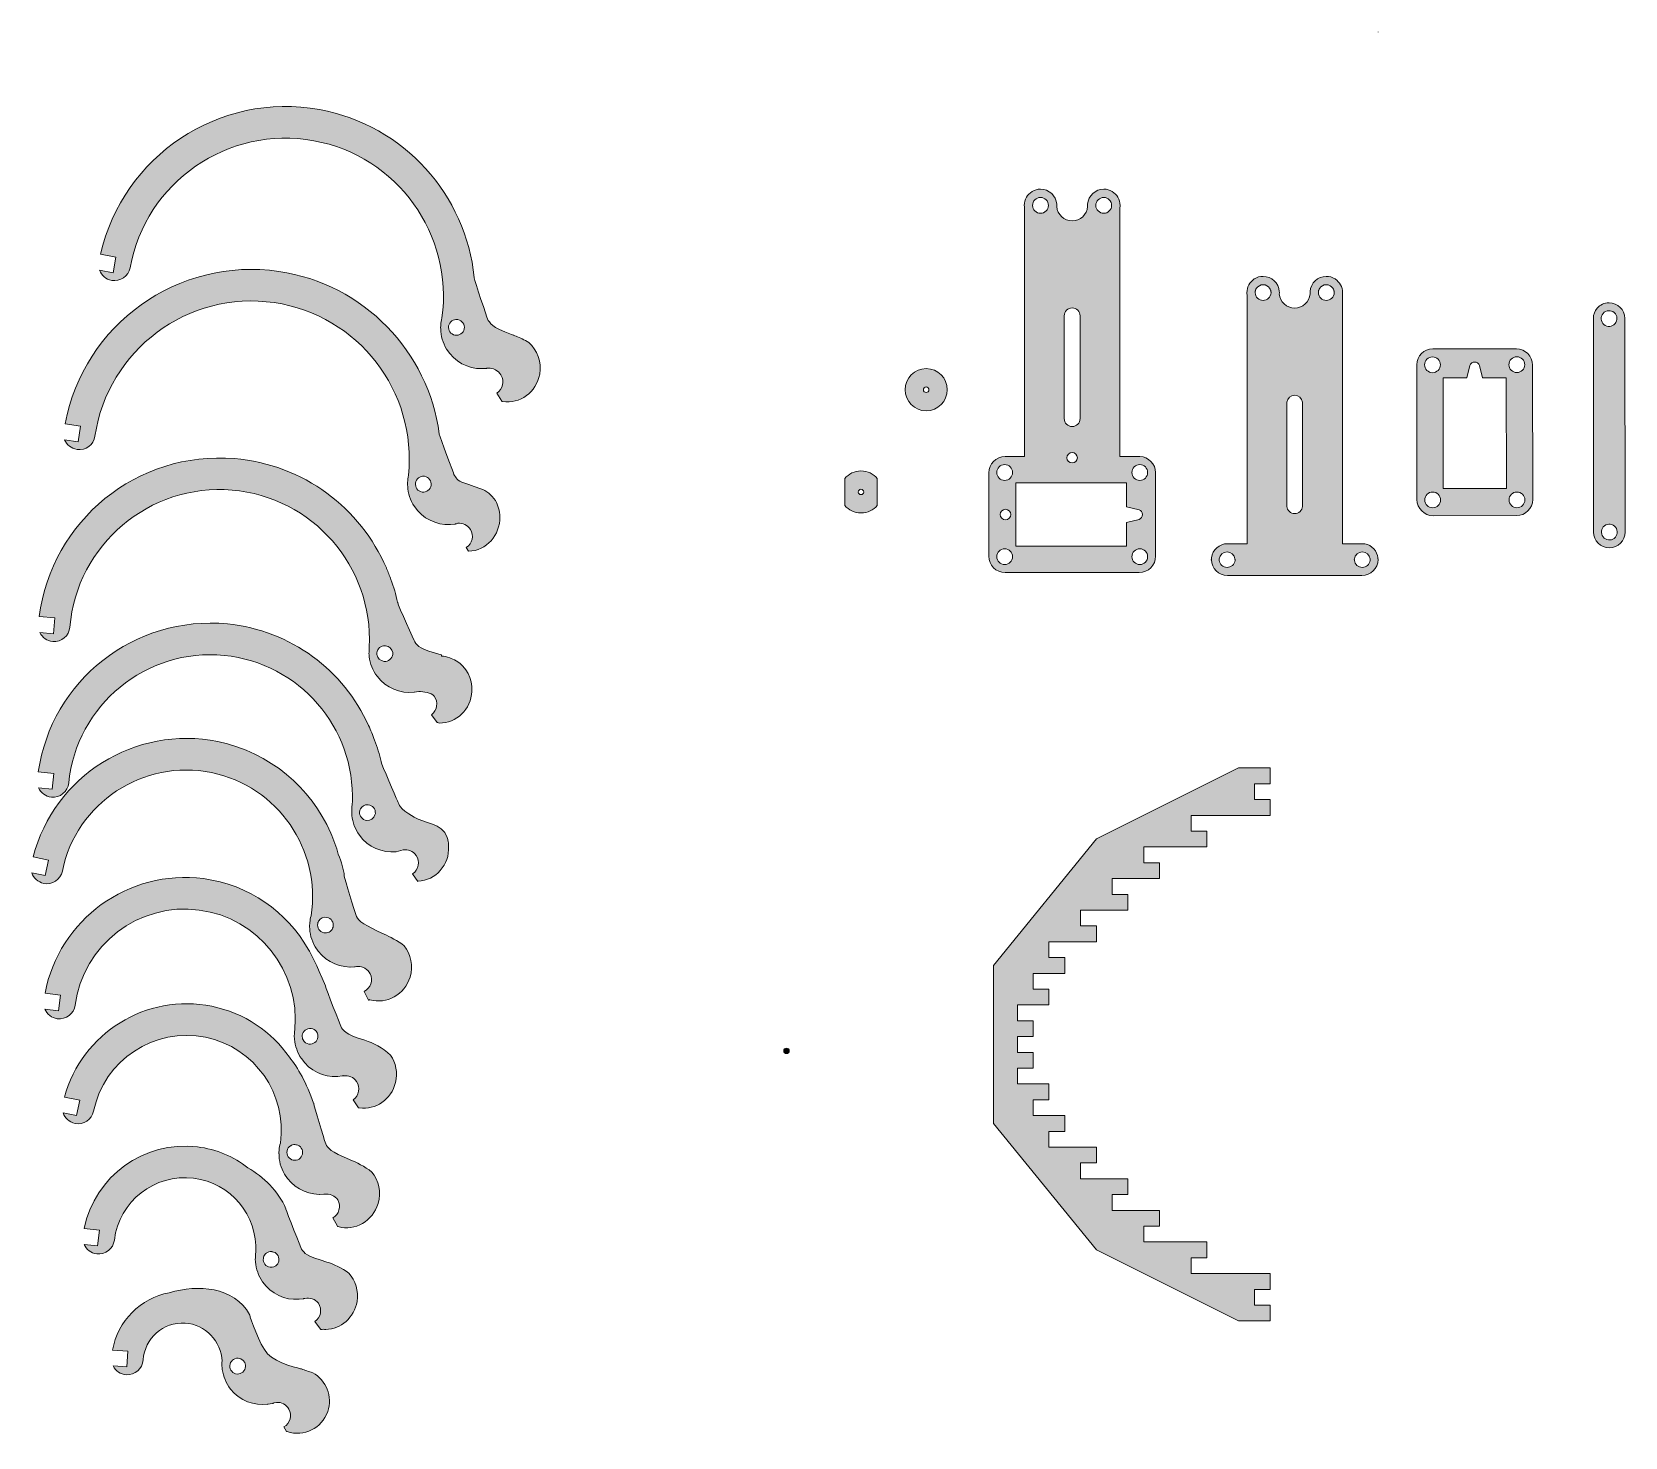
# Model space of a CAD drawing. Header units: inches. Extents: x -0.9 to 11.7, y -10.9 to 0.3.
import ezdxf

# ---------------------------------------------------------------- set-up
doc = ezdxf.new("R2010")
doc.units = ezdxf.units.IN
doc.header["$MEASUREMENT"] = 0
doc.layers.add('Layer 1', color=7, linetype='Continuous')

# ---------------------------------------------------------------- blocks, each defined once
blk = doc.blocks.new('block 2')
at = {"layer": 'Layer 1'}
h = blk.add_hatch(color=30, dxfattribs=at)
h.dxf.hatch_style = 2
h.paths.add_polyline_path([(7.522, -9.38), (8.647, -9.943), (8.897, -9.943), (8.897, -9.818), (8.772, -9.818), (8.772, -9.693), (8.897, -9.693), (8.897, -9.568), (8.397, -9.568), (8.272, -9.568), (8.272, -9.443), (8.397, -9.443), (8.397, -9.443), (8.397, -9.318), (8.022, -9.318), (7.897, -9.318), (7.897, -9.193), (8.022, -9.193), (8.022, -9.068), (7.647, -9.068), (7.647, -8.943), (7.772, -8.943), (7.772, -8.818), (7.397, -8.818), (7.397, -8.693), (7.522, -8.693), (7.522, -8.568), (7.147, -8.568), (7.147, -8.443), (7.272, -8.443), (7.272, -8.318), (7.022, -8.318), (7.022, -8.193), (7.147, -8.193), (7.147, -8.068), (7.022, -8.068), (6.897, -8.068), (6.897, -7.943), (7.022, -7.943), (7.022, -7.818), (6.897, -7.818), (6.897, -7.693), (7.022, -7.693), (7.022, -7.568), (6.897, -7.568), (6.897, -7.443), (7.022, -7.443), (7.147, -7.443), (7.147, -7.318), (7.022, -7.318), (7.022, -7.193), (7.272, -7.193), (7.272, -7.068), (7.147, -7.068), (7.147, -6.943), (7.522, -6.943), (7.522, -6.818), (7.397, -6.818), (7.397, -6.693), (7.772, -6.693), (7.772, -6.568), (7.647, -6.568), (7.647, -6.443), (8.022, -6.443), (8.022, -6.318), (7.897, -6.318), (7.897, -6.193), (8.022, -6.193), (8.397, -6.193), (8.397, -6.068), (8.397, -6.068), (8.272, -6.068), (8.272, -5.943), (8.397, -5.943), (8.897, -5.943), (8.897, -5.818), (8.772, -5.818), (8.772, -5.693), (8.897, -5.693), (8.897, -5.568), (8.647, -5.568), (7.522, -6.13), (6.709, -7.13), (6.709, -8.38)])
at = {"layer": 'Layer 1', "lineweight": 0}
blk.add_lwpolyline([(7.522, -9.38), (8.647, -9.943), (8.897, -9.943), (8.897, -9.818), (8.772, -9.818), (8.772, -9.693), (8.897, -9.693), (8.897, -9.568), (8.397, -9.568), (8.272, -9.568), (8.272, -9.443), (8.397, -9.443), (8.397, -9.443), (8.397, -9.318), (8.022, -9.318), (7.897, -9.318), (7.897, -9.193), (8.022, -9.193), (8.022, -9.068), (7.647, -9.068), (7.647, -8.943), (7.772, -8.943), (7.772, -8.818), (7.397, -8.818), (7.397, -8.693), (7.522, -8.693), (7.522, -8.568), (7.147, -8.568), (7.147, -8.443), (7.272, -8.443), (7.272, -8.318), (7.022, -8.318), (7.022, -8.193), (7.147, -8.193), (7.147, -8.068), (7.022, -8.068), (6.897, -8.068), (6.897, -7.943), (7.022, -7.943), (7.022, -7.818), (6.897, -7.818), (6.897, -7.693), (7.022, -7.693), (7.022, -7.568), (6.897, -7.568), (6.897, -7.443), (7.022, -7.443), (7.147, -7.443), (7.147, -7.318), (7.022, -7.318), (7.022, -7.193), (7.272, -7.193), (7.272, -7.068), (7.147, -7.068), (7.147, -6.943), (7.522, -6.943), (7.522, -6.818), (7.397, -6.818), (7.397, -6.693), (7.772, -6.693), (7.772, -6.568), (7.647, -6.568), (7.647, -6.443), (8.022, -6.443), (8.022, -6.318), (7.897, -6.318), (7.897, -6.193), (8.022, -6.193), (8.397, -6.193), (8.397, -6.068), (8.397, -6.068), (8.272, -6.068), (8.272, -5.943), (8.397, -5.943), (8.897, -5.943), (8.897, -5.818), (8.772, -5.818), (8.772, -5.693), (8.897, -5.693), (8.897, -5.568), (8.647, -5.568), (7.522, -6.13), (6.709, -7.13), (6.709, -8.38), (7.522, -9.38)], dxfattribs=at)
blk = doc.blocks.new('block 3')
at = {"layer": 'Layer 1'}
h = blk.add_hatch(color=20, dxfattribs=at)
h.dxf.hatch_style = 2
edge = h.paths.add_edge_path()
edge.add_spline(control_points=[(11.581, -3.827), (11.65, -3.827), (11.705, -3.771), (11.705, -3.702), (11.705, -3.702), (11.704, -2.012), (11.704, -2.012), (11.703, -1.943), (11.647, -1.888), (11.578, -1.888), (11.541, -1.888), (11.507, -1.904), (11.484, -1.931), (11.465, -1.953), (11.454, -1.981), (11.454, -2.013), (11.454, -2.013), (11.455, -3.702), (11.455, -3.702), (11.455, -3.771), (11.512, -3.827), (11.581, -3.827)], knot_values=[0, 0, 0, 0, 1, 1, 1, 2, 2, 2, 3, 3, 3, 4, 4, 4, 5, 5, 5, 6, 6, 6, 7, 7, 7, 7], degree=3, periodic=1)
edge = h.paths.add_edge_path()
edge.add_spline(control_points=[(11.531, -1.972), (11.554, -1.946), (11.593, -1.943), (11.619, -1.965), (11.646, -1.988), (11.648, -2.027), (11.626, -2.053), (11.603, -2.08), (11.564, -2.082), (11.538, -2.06), (11.512, -2.037), (11.509, -1.998), (11.531, -1.972)], knot_values=[0, 0, 0, 0, 1, 1, 1, 2, 2, 2, 3, 3, 3, 4, 4, 4, 4], degree=3, periodic=1)
edge = h.paths.add_edge_path()
edge.add_spline(control_points=[(11.533, -3.661), (11.556, -3.635), (11.595, -3.632), (11.621, -3.655), (11.647, -3.677), (11.65, -3.717), (11.628, -3.743), (11.605, -3.769), (11.566, -3.772), (11.539, -3.749), (11.513, -3.727), (11.511, -3.687), (11.533, -3.661)], knot_values=[0, 0, 0, 0, 1, 1, 1, 2, 2, 2, 3, 3, 3, 4, 4, 4, 4], degree=3, periodic=1)
at = {"layer": 'Layer 1', "lineweight": 0}
for points, knots in [([(11.581, -3.827), (11.65, -3.827), (11.705, -3.771), (11.705, -3.702), (11.705, -3.702), (11.704, -2.012), (11.704, -2.012), (11.703, -1.943), (11.647, -1.888), (11.578, -1.888), (11.541, -1.888), (11.507, -1.904), (11.484, -1.931), (11.465, -1.953), (11.454, -1.981), (11.454, -2.013), (11.454, -2.013), (11.455, -3.702), (11.455, -3.702), (11.455, -3.771), (11.512, -3.827), (11.581, -3.827)], [0, 0, 0, 0, 1, 1, 1, 2, 2, 2, 3, 3, 3, 4, 4, 4, 5, 5, 5, 6, 6, 6, 7, 7, 7, 7]), ([(11.531, -1.972), (11.554, -1.946), (11.593, -1.943), (11.619, -1.965), (11.646, -1.988), (11.648, -2.027), (11.626, -2.053), (11.603, -2.08), (11.564, -2.082), (11.538, -2.06), (11.512, -2.037), (11.509, -1.998), (11.531, -1.972)], [0, 0, 0, 0, 1, 1, 1, 2, 2, 2, 3, 3, 3, 4, 4, 4, 4]), ([(11.533, -3.661), (11.556, -3.635), (11.595, -3.632), (11.621, -3.655), (11.647, -3.677), (11.65, -3.717), (11.628, -3.743), (11.605, -3.769), (11.566, -3.772), (11.539, -3.749), (11.513, -3.727), (11.511, -3.687), (11.533, -3.661)], [0, 0, 0, 0, 1, 1, 1, 2, 2, 2, 3, 3, 3, 4, 4, 4, 4])]:
    blk.add_open_spline(points, degree=3, knots=knots, dxfattribs=at)
blk = doc.blocks.new('block 4')
at = {"layer": 'Layer 1'}
h = blk.add_hatch(color=30, dxfattribs=at)
h.dxf.hatch_style = 2
edge = h.paths.add_edge_path()
edge.add_spline(control_points=[(9.751, 0.253), (9.751, 0.253), (9.751, 0.252), (9.751, 0.252), (9.751, 0.252), (9.751, 0.255), (9.751, 0.255), (9.751, 0.255), (9.751, 0.254), (9.751, 0.253)], knot_values=[0, 0, 0, 0, 1, 1, 1, 2, 2, 2, 3, 3, 3, 3], degree=3, periodic=1)
h = blk.add_hatch(color=30, dxfattribs=at)
h.dxf.hatch_style = 2
edge = h.paths.add_edge_path()
edge.add_spline(control_points=[(9.751, -3.918), (9.751, -3.918), (9.751, -3.917), (9.751, -3.917), (9.751, -3.916), (9.751, -3.914), (9.75, -3.913), (9.75, -3.911), (9.75, -3.909), (9.75, -3.907), (9.75, -3.904), (9.749, -3.901), (9.749, -3.898), (9.748, -3.895), (9.747, -3.891), (9.746, -3.888), (9.732, -3.834), (9.683, -3.794), (9.626, -3.794), (9.626, -3.794), (9.469, -3.794), (9.469, -3.794), (9.469, -3.794), (9.469, -1.825), (9.469, -1.825), (9.469, -1.82), (9.47, -1.814), (9.47, -1.808), (9.47, -1.763), (9.447, -1.724), (9.413, -1.701), (9.411, -1.7), (9.41, -1.699), (9.408, -1.698), (9.408, -1.698), (9.408, -1.698), (9.408, -1.698), (9.388, -1.686), (9.365, -1.679), (9.341, -1.679), (9.273, -1.679), (9.218, -1.732), (9.213, -1.798), (9.213, -1.802), (9.213, -1.805), (9.213, -1.808), (9.213, -1.811), (9.213, -1.814), (9.213, -1.817), (9.208, -1.881), (9.155, -1.93), (9.091, -1.93), (9.027, -1.93), (8.974, -1.881), (8.969, -1.817), (8.97, -1.814), (8.97, -1.811), (8.97, -1.808), (8.97, -1.805), (8.97, -1.802), (8.969, -1.798), (8.965, -1.732), (8.909, -1.679), (8.841, -1.679), (8.817, -1.679), (8.794, -1.686), (8.774, -1.698), (8.774, -1.698), (8.774, -1.698), (8.774, -1.698), (8.772, -1.699), (8.771, -1.7), (8.769, -1.702), (8.735, -1.725), (8.713, -1.764), (8.713, -1.808), (8.713, -1.814), (8.713, -1.82), (8.714, -1.825), (8.714, -1.825), (8.714, -3.794), (8.714, -3.794), (8.714, -3.794), (8.561, -3.794), (8.561, -3.794), (8.495, -3.794), (8.441, -3.843), (8.433, -3.906), (8.432, -3.909), (8.432, -3.912), (8.432, -3.915), (8.432, -3.916), (8.432, -3.917), (8.432, -3.919), (8.432, -3.919), (8.432, -3.92), (8.432, -3.92), (8.432, -3.919), (8.431, -3.918), (8.431, -3.918), (8.431, -3.918), (8.431, -3.923), (8.431, -3.923), (8.431, -3.922), (8.431, -3.921), (8.432, -3.921), (8.433, -3.99), (8.49, -4.046), (8.56, -4.046), (8.56, -4.046), (8.647, -4.046), (8.647, -4.046), (8.647, -4.046), (9.522, -4.046), (9.522, -4.046), (9.522, -4.046), (9.622, -4.046), (9.622, -4.046), (9.693, -4.046), (9.75, -3.99), (9.751, -3.92), (9.751, -3.92), (9.751, -3.921), (9.751, -3.921), (9.751, -3.921), (9.751, -3.918), (9.751, -3.918), (9.751, -3.918), (9.751, -3.918), (9.751, -3.919), (9.751, -3.919), (9.751, -3.918), (9.751, -3.918)], knot_values=[0, 0, 0, 0, 1, 1, 1, 2, 2, 2, 3, 3, 3, 4, 4, 4, 5, 5, 5, 6, 6, 6, 7, 7, 7, 8, 8, 8, 9, 9, 9, 10, 10, 10, 11, 11, 11, 12, 12, 12, 13, 13, 13, 14, 14, 14, 15, 15, 15, 16, 16, 16, 17, 17, 17, 18, 18, 18, 19, 19, 19, 20, 20, 20, 21, 21, 21, 22, 22, 22, 23, 23, 23, 24, 24, 24, 25, 25, 25, 26, 26, 26, 27, 27, 27, 28, 28, 28, 29, 29, 29, 30, 30, 30, 31, 31, 31, 32, 32, 32, 33, 33, 33, 34, 34, 34, 35, 35, 35, 36, 36, 36, 37, 37, 37, 38, 38, 38, 39, 39, 39, 40, 40, 40, 41, 41, 41, 42, 42, 42, 43, 43, 43, 44, 44, 44, 44], degree=3, periodic=1)
edge = h.paths.add_edge_path()
edge.add_spline(control_points=[(9.279, -1.807), (9.279, -1.806), (9.279, -1.804), (9.279, -1.803), (9.279, -1.802), (9.279, -1.801), (9.279, -1.799), (9.279, -1.798), (9.28, -1.796), (9.28, -1.794), (9.281, -1.792), (9.281, -1.791), (9.281, -1.789), (9.283, -1.783), (9.286, -1.778), (9.289, -1.773), (9.301, -1.756), (9.32, -1.745), (9.341, -1.745), (9.363, -1.745), (9.382, -1.756), (9.393, -1.773), (9.396, -1.778), (9.399, -1.783), (9.401, -1.789), (9.401, -1.791), (9.402, -1.793), (9.402, -1.794), (9.402, -1.796), (9.403, -1.798), (9.403, -1.799), (9.403, -1.801), (9.403, -1.802), (9.404, -1.803), (9.404, -1.804), (9.404, -1.806), (9.404, -1.807), (9.404, -1.807), (9.404, -1.808), (9.404, -1.808), (9.403, -1.842), (9.375, -1.869), (9.341, -1.869), (9.307, -1.869), (9.28, -1.842), (9.279, -1.808), (9.279, -1.808), (9.279, -1.807), (9.279, -1.807)], knot_values=[0, 0, 0, 0, 1, 1, 1, 2, 2, 2, 3, 3, 3, 4, 4, 4, 5, 5, 5, 6, 6, 6, 7, 7, 7, 8, 8, 8, 9, 9, 9, 10, 10, 10, 11, 11, 11, 12, 12, 12, 13, 13, 13, 14, 14, 14, 15, 15, 15, 16, 16, 16, 16], degree=3, periodic=1)
edge = h.paths.add_edge_path()
edge.add_spline(control_points=[(9.029, -2.681), (9.029, -2.679), (9.029, -2.677), (9.029, -2.675), (9.033, -2.644), (9.059, -2.62), (9.091, -2.62), (9.123, -2.62), (9.149, -2.644), (9.153, -2.675), (9.153, -2.677), (9.154, -2.679), (9.154, -2.681), (9.154, -2.681), (9.154, -3.494), (9.154, -3.494), (9.154, -3.496), (9.154, -3.498), (9.153, -3.5), (9.15, -3.531), (9.124, -3.556), (9.091, -3.556), (9.059, -3.556), (9.032, -3.531), (9.029, -3.5), (9.029, -3.498), (9.029, -3.496), (9.029, -3.494), (9.029, -3.494), (9.029, -2.681), (9.029, -2.681)], knot_values=[0, 0, 0, 0, 1, 1, 1, 2, 2, 2, 3, 3, 3, 4, 4, 4, 5, 5, 5, 6, 6, 6, 7, 7, 7, 8, 8, 8, 9, 9, 9, 10, 10, 10, 10], degree=3, periodic=1)
edge = h.paths.add_edge_path()
edge.add_spline(control_points=[(8.779, -1.807), (8.779, -1.806), (8.779, -1.804), (8.779, -1.803), (8.779, -1.802), (8.779, -1.801), (8.779, -1.799), (8.779, -1.798), (8.78, -1.796), (8.78, -1.794), (8.781, -1.792), (8.781, -1.791), (8.781, -1.789), (8.783, -1.783), (8.786, -1.778), (8.789, -1.773), (8.801, -1.756), (8.82, -1.745), (8.841, -1.745), (8.863, -1.745), (8.882, -1.756), (8.893, -1.773), (8.896, -1.778), (8.899, -1.783), (8.901, -1.789), (8.901, -1.791), (8.902, -1.793), (8.902, -1.794), (8.902, -1.796), (8.903, -1.798), (8.903, -1.799), (8.903, -1.801), (8.903, -1.802), (8.904, -1.803), (8.904, -1.804), (8.904, -1.806), (8.904, -1.807), (8.904, -1.807), (8.904, -1.808), (8.904, -1.808), (8.903, -1.842), (8.875, -1.869), (8.841, -1.869), (8.807, -1.869), (8.78, -1.842), (8.779, -1.808), (8.779, -1.808), (8.779, -1.807), (8.779, -1.807)], knot_values=[0, 0, 0, 0, 1, 1, 1, 2, 2, 2, 3, 3, 3, 4, 4, 4, 5, 5, 5, 6, 6, 6, 7, 7, 7, 8, 8, 8, 9, 9, 9, 10, 10, 10, 11, 11, 11, 12, 12, 12, 13, 13, 13, 14, 14, 14, 15, 15, 15, 16, 16, 16, 16], degree=3, periodic=1)
edge = h.paths.add_edge_path()
edge.add_spline(control_points=[(8.619, -3.92), (8.619, -3.922), (8.619, -3.924), (8.619, -3.926), (8.615, -3.957), (8.589, -3.982), (8.556, -3.982), (8.524, -3.982), (8.497, -3.957), (8.494, -3.926), (8.494, -3.924), (8.494, -3.922), (8.494, -3.92), (8.494, -3.92), (8.494, -3.919), (8.494, -3.919), (8.494, -3.917), (8.494, -3.915), (8.495, -3.913), (8.499, -3.882), (8.525, -3.859), (8.556, -3.859), (8.588, -3.859), (8.614, -3.882), (8.618, -3.913), (8.619, -3.915), (8.619, -3.917), (8.619, -3.919), (8.619, -3.919), (8.619, -3.92), (8.619, -3.92)], knot_values=[0, 0, 0, 0, 1, 1, 1, 2, 2, 2, 3, 3, 3, 4, 4, 4, 5, 5, 5, 6, 6, 6, 7, 7, 7, 8, 8, 8, 9, 9, 9, 10, 10, 10, 10], degree=3, periodic=1)
edge = h.paths.add_edge_path()
edge.add_spline(control_points=[(9.688, -3.92), (9.688, -3.922), (9.688, -3.924), (9.688, -3.926), (9.685, -3.957), (9.658, -3.982), (9.626, -3.982), (9.594, -3.982), (9.567, -3.957), (9.564, -3.926), (9.564, -3.924), (9.563, -3.922), (9.563, -3.92), (9.563, -3.92), (9.563, -3.919), (9.563, -3.919), (9.563, -3.917), (9.564, -3.915), (9.564, -3.913), (9.568, -3.883), (9.594, -3.859), (9.626, -3.859), (9.657, -3.859), (9.683, -3.882), (9.688, -3.913), (9.688, -3.915), (9.688, -3.917), (9.688, -3.919), (9.688, -3.919), (9.688, -3.92), (9.688, -3.92)], knot_values=[0, 0, 0, 0, 1, 1, 1, 2, 2, 2, 3, 3, 3, 4, 4, 4, 5, 5, 5, 6, 6, 6, 7, 7, 7, 8, 8, 8, 9, 9, 9, 10, 10, 10, 10], degree=3, periodic=1)
at = {"layer": 'Layer 1', "lineweight": 0}
for points, knots in [([(9.751, 0.253), (9.751, 0.253), (9.751, 0.252), (9.751, 0.252), (9.751, 0.252), (9.751, 0.255), (9.751, 0.255), (9.751, 0.255), (9.751, 0.254), (9.751, 0.253)], [0, 0, 0, 0, 1, 1, 1, 2, 2, 2, 3, 3, 3, 3]), ([(9.751, -3.918), (9.751, -3.918), (9.751, -3.917), (9.751, -3.917), (9.751, -3.916), (9.751, -3.914), (9.75, -3.913), (9.75, -3.911), (9.75, -3.909), (9.75, -3.907), (9.75, -3.904), (9.749, -3.901), (9.749, -3.898), (9.748, -3.895), (9.747, -3.891), (9.746, -3.888), (9.732, -3.834), (9.683, -3.794), (9.626, -3.794), (9.626, -3.794), (9.469, -3.794), (9.469, -3.794), (9.469, -3.794), (9.469, -1.825), (9.469, -1.825), (9.469, -1.82), (9.47, -1.814), (9.47, -1.808), (9.47, -1.763), (9.447, -1.724), (9.413, -1.701), (9.411, -1.7), (9.41, -1.699), (9.408, -1.698), (9.408, -1.698), (9.408, -1.698), (9.408, -1.698), (9.388, -1.686), (9.365, -1.679), (9.341, -1.679), (9.273, -1.679), (9.218, -1.732), (9.213, -1.798), (9.213, -1.802), (9.213, -1.805), (9.213, -1.808), (9.213, -1.811), (9.213, -1.814), (9.213, -1.817), (9.208, -1.881), (9.155, -1.93), (9.091, -1.93), (9.027, -1.93), (8.974, -1.881), (8.969, -1.817), (8.97, -1.814), (8.97, -1.811), (8.97, -1.808), (8.97, -1.805), (8.97, -1.802), (8.969, -1.798), (8.965, -1.732), (8.909, -1.679), (8.841, -1.679), (8.817, -1.679), (8.794, -1.686), (8.774, -1.698), (8.774, -1.698), (8.774, -1.698), (8.774, -1.698), (8.772, -1.699), (8.771, -1.7), (8.769, -1.702), (8.735, -1.725), (8.713, -1.764), (8.713, -1.808), (8.713, -1.814), (8.713, -1.82), (8.714, -1.825), (8.714, -1.825), (8.714, -3.794), (8.714, -3.794), (8.714, -3.794), (8.561, -3.794), (8.561, -3.794), (8.495, -3.794), (8.441, -3.843), (8.433, -3.906), (8.432, -3.909), (8.432, -3.912), (8.432, -3.915), (8.432, -3.916), (8.432, -3.917), (8.432, -3.919), (8.432, -3.919), (8.432, -3.92), (8.432, -3.92), (8.432, -3.919), (8.431, -3.918), (8.431, -3.918), (8.431, -3.918), (8.431, -3.923), (8.431, -3.923), (8.431, -3.922), (8.431, -3.921), (8.432, -3.921), (8.433, -3.99), (8.49, -4.046), (8.56, -4.046), (8.56, -4.046), (8.647, -4.046), (8.647, -4.046), (8.647, -4.046), (9.522, -4.046), (9.522, -4.046), (9.522, -4.046), (9.622, -4.046), (9.622, -4.046), (9.693, -4.046), (9.75, -3.99), (9.751, -3.92), (9.751, -3.92), (9.751, -3.921), (9.751, -3.921), (9.751, -3.921), (9.751, -3.918), (9.751, -3.918), (9.751, -3.918), (9.751, -3.918), (9.751, -3.919), (9.751, -3.919), (9.751, -3.918), (9.751, -3.918)], [0, 0, 0, 0, 1, 1, 1, 2, 2, 2, 3, 3, 3, 4, 4, 4, 5, 5, 5, 6, 6, 6, 7, 7, 7, 8, 8, 8, 9, 9, 9, 10, 10, 10, 11, 11, 11, 12, 12, 12, 13, 13, 13, 14, 14, 14, 15, 15, 15, 16, 16, 16, 17, 17, 17, 18, 18, 18, 19, 19, 19, 20, 20, 20, 21, 21, 21, 22, 22, 22, 23, 23, 23, 24, 24, 24, 25, 25, 25, 26, 26, 26, 27, 27, 27, 28, 28, 28, 29, 29, 29, 30, 30, 30, 31, 31, 31, 32, 32, 32, 33, 33, 33, 34, 34, 34, 35, 35, 35, 36, 36, 36, 37, 37, 37, 38, 38, 38, 39, 39, 39, 40, 40, 40, 41, 41, 41, 42, 42, 42, 43, 43, 43, 44, 44, 44, 44]), ([(8.779, -1.807), (8.779, -1.806), (8.779, -1.804), (8.779, -1.803), (8.779, -1.802), (8.779, -1.801), (8.779, -1.799), (8.779, -1.798), (8.78, -1.796), (8.78, -1.794), (8.781, -1.792), (8.781, -1.791), (8.781, -1.789), (8.783, -1.783), (8.786, -1.778), (8.789, -1.773), (8.801, -1.756), (8.82, -1.745), (8.841, -1.745), (8.863, -1.745), (8.882, -1.756), (8.893, -1.773), (8.896, -1.778), (8.899, -1.783), (8.901, -1.789), (8.901, -1.791), (8.902, -1.793), (8.902, -1.794), (8.902, -1.796), (8.903, -1.798), (8.903, -1.799), (8.903, -1.801), (8.903, -1.802), (8.904, -1.803), (8.904, -1.804), (8.904, -1.806), (8.904, -1.807), (8.904, -1.807), (8.904, -1.808), (8.904, -1.808), (8.903, -1.842), (8.875, -1.869), (8.841, -1.869), (8.807, -1.869), (8.78, -1.842), (8.779, -1.808), (8.779, -1.808), (8.779, -1.807), (8.779, -1.807)], [0, 0, 0, 0, 1, 1, 1, 2, 2, 2, 3, 3, 3, 4, 4, 4, 5, 5, 5, 6, 6, 6, 7, 7, 7, 8, 8, 8, 9, 9, 9, 10, 10, 10, 11, 11, 11, 12, 12, 12, 13, 13, 13, 14, 14, 14, 15, 15, 15, 16, 16, 16, 16]), ([(9.279, -1.807), (9.279, -1.806), (9.279, -1.804), (9.279, -1.803), (9.279, -1.802), (9.279, -1.801), (9.279, -1.799), (9.279, -1.798), (9.28, -1.796), (9.28, -1.794), (9.281, -1.792), (9.281, -1.791), (9.281, -1.789), (9.283, -1.783), (9.286, -1.778), (9.289, -1.773), (9.301, -1.756), (9.32, -1.745), (9.341, -1.745), (9.363, -1.745), (9.382, -1.756), (9.393, -1.773), (9.396, -1.778), (9.399, -1.783), (9.401, -1.789), (9.401, -1.791), (9.402, -1.793), (9.402, -1.794), (9.402, -1.796), (9.403, -1.798), (9.403, -1.799), (9.403, -1.801), (9.403, -1.802), (9.404, -1.803), (9.404, -1.804), (9.404, -1.806), (9.404, -1.807), (9.404, -1.807), (9.404, -1.808), (9.404, -1.808), (9.403, -1.842), (9.375, -1.869), (9.341, -1.869), (9.307, -1.869), (9.28, -1.842), (9.279, -1.808), (9.279, -1.808), (9.279, -1.807), (9.279, -1.807)], [0, 0, 0, 0, 1, 1, 1, 2, 2, 2, 3, 3, 3, 4, 4, 4, 5, 5, 5, 6, 6, 6, 7, 7, 7, 8, 8, 8, 9, 9, 9, 10, 10, 10, 11, 11, 11, 12, 12, 12, 13, 13, 13, 14, 14, 14, 15, 15, 15, 16, 16, 16, 16]), ([(9.029, -2.681), (9.029, -2.679), (9.029, -2.677), (9.029, -2.675), (9.033, -2.644), (9.059, -2.62), (9.091, -2.62), (9.123, -2.62), (9.149, -2.644), (9.153, -2.675), (9.153, -2.677), (9.154, -2.679), (9.154, -2.681), (9.154, -2.681), (9.154, -3.494), (9.154, -3.494), (9.154, -3.496), (9.154, -3.498), (9.153, -3.5), (9.15, -3.531), (9.124, -3.556), (9.091, -3.556), (9.059, -3.556), (9.032, -3.531), (9.029, -3.5), (9.029, -3.498), (9.029, -3.496), (9.029, -3.494), (9.029, -3.494), (9.029, -2.681), (9.029, -2.681)], [0, 0, 0, 0, 1, 1, 1, 2, 2, 2, 3, 3, 3, 4, 4, 4, 5, 5, 5, 6, 6, 6, 7, 7, 7, 8, 8, 8, 9, 9, 9, 10, 10, 10, 10]), ([(8.619, -3.92), (8.619, -3.922), (8.619, -3.924), (8.619, -3.926), (8.615, -3.957), (8.589, -3.982), (8.556, -3.982), (8.524, -3.982), (8.497, -3.957), (8.494, -3.926), (8.494, -3.924), (8.494, -3.922), (8.494, -3.92), (8.494, -3.92), (8.494, -3.919), (8.494, -3.919), (8.494, -3.917), (8.494, -3.915), (8.495, -3.913), (8.499, -3.882), (8.525, -3.859), (8.556, -3.859), (8.588, -3.859), (8.614, -3.882), (8.618, -3.913), (8.619, -3.915), (8.619, -3.917), (8.619, -3.919), (8.619, -3.919), (8.619, -3.92), (8.619, -3.92)], [0, 0, 0, 0, 1, 1, 1, 2, 2, 2, 3, 3, 3, 4, 4, 4, 5, 5, 5, 6, 6, 6, 7, 7, 7, 8, 8, 8, 9, 9, 9, 10, 10, 10, 10]), ([(9.688, -3.92), (9.688, -3.922), (9.688, -3.924), (9.688, -3.926), (9.685, -3.957), (9.658, -3.982), (9.626, -3.982), (9.594, -3.982), (9.567, -3.957), (9.564, -3.926), (9.564, -3.924), (9.563, -3.922), (9.563, -3.92), (9.563, -3.92), (9.563, -3.919), (9.563, -3.919), (9.563, -3.917), (9.564, -3.915), (9.564, -3.913), (9.568, -3.883), (9.594, -3.859), (9.626, -3.859), (9.657, -3.859), (9.683, -3.882), (9.688, -3.913), (9.688, -3.915), (9.688, -3.917), (9.688, -3.919), (9.688, -3.919), (9.688, -3.92), (9.688, -3.92)], [0, 0, 0, 0, 1, 1, 1, 2, 2, 2, 3, 3, 3, 4, 4, 4, 5, 5, 5, 6, 6, 6, 7, 7, 7, 8, 8, 8, 9, 9, 9, 10, 10, 10, 10])]:
    blk.add_open_spline(points, degree=3, knots=knots, dxfattribs=at)
blk = doc.blocks.new('block 5')
at = {"layer": 'Layer 1'}
h = blk.add_hatch(color=136, dxfattribs=at)
h.dxf.hatch_style = 2
edge = h.paths.add_edge_path()
edge.add_spline(control_points=[(2.324, -2.924), (2.236, -2.278), (1.731, -1.739), (1.054, -1.64), (0.256, -1.523), (-0.489, -2.06), (-0.637, -2.845), (-0.637, -2.845), (-0.515, -2.863), (-0.515, -2.863), (-0.515, -2.863), (-0.533, -2.987), (-0.533, -2.987), (-0.533, -2.987), (-0.64, -2.971), (-0.64, -2.971), (-0.624, -3.011), (-0.587, -3.042), (-0.542, -3.048), (-0.473, -3.059), (-0.41, -3.011), (-0.4, -2.943), (-0.3, -2.261), (0.336, -1.787), (1.018, -1.887), (1.683, -1.984), (2.149, -2.591), (2.08, -3.253), (2.076, -3.272), (2.074, -3.29), (2.073, -3.309), (2.072, -3.32), (2.072, -3.33), (2.074, -3.34), (2.074, -3.34), (2.074, -3.34), (2.074, -3.34), (2.077, -3.395), (2.094, -3.45), (2.127, -3.499), (2.191, -3.596), (2.3, -3.647), (2.41, -3.643), (2.41, -3.643), (2.41, -3.643), (2.41, -3.643), (2.41, -3.643), (2.412, -3.642), (2.412, -3.642), (2.412, -3.642), (2.447, -3.639), (2.447, -3.639), (2.448, -3.639), (2.45, -3.638), (2.451, -3.638), (2.453, -3.637), (2.456, -3.637), (2.458, -3.637), (2.459, -3.636), (2.459, -3.636), (2.46, -3.636), (2.46, -3.636), (2.47, -3.632), (2.47, -3.632), (2.509, -3.628), (2.548, -3.646), (2.57, -3.681), (2.601, -3.729), (2.586, -3.794), (2.537, -3.824), (2.537, -3.824), (2.556, -3.854), (2.556, -3.854), (2.696, -3.849), (2.806, -3.727), (2.803, -3.58), (2.802, -3.534), (2.789, -3.49), (2.769, -3.453), (2.736, -3.408), (2.696, -3.374), (2.653, -3.359), (2.495, -3.302), (2.475, -3.307), (2.457, -3.272), (2.457, -3.272), (2.44, -3.246), (2.44, -3.246), (2.44, -3.246), (2.327, -2.95), (2.324, -2.927), (2.324, -2.927), (2.324, -2.926), (2.324, -2.925), (2.324, -2.924), (2.324, -2.924), (2.324, -2.924), (2.324, -2.924), (2.324, -2.924), (2.324, -2.924)], knot_values=[0, 0, 0, 0, 1, 1, 1, 2, 2, 2, 3, 3, 3, 4, 4, 4, 5, 5, 5, 6, 6, 6, 7, 7, 7, 8, 8, 8, 9, 9, 9, 10, 10, 10, 11, 11, 11, 12, 12, 12, 13, 13, 13, 14, 14, 14, 15, 15, 15, 16, 16, 16, 17, 17, 17, 18, 18, 18, 19, 19, 19, 20, 20, 20, 21, 21, 21, 22, 22, 22, 23, 23, 23, 24, 24, 24, 25, 25, 25, 26, 26, 26, 27, 27, 27, 28, 28, 28, 29, 29, 29, 30, 30, 30, 31, 31, 31, 32, 32, 32, 33, 33, 33, 33], degree=3, periodic=1)
edge = h.paths.add_edge_path()
edge.add_spline(control_points=[(2.259, -3.332), (2.257, -3.349), (2.248, -3.364), (2.234, -3.373), (2.222, -3.383), (2.205, -3.387), (2.188, -3.385), (2.154, -3.38), (2.131, -3.348), (2.136, -3.314), (2.14, -3.28), (2.171, -3.257), (2.204, -3.261), (2.205, -3.261), (2.206, -3.261), (2.207, -3.261), (2.241, -3.266), (2.264, -3.298), (2.259, -3.332)], knot_values=[0, 0, 0, 0, 1, 1, 1, 2, 2, 2, 3, 3, 3, 4, 4, 4, 5, 5, 5, 6, 6, 6, 6], degree=3, periodic=1)
at = {"layer": 'Layer 1', "lineweight": 0}
for points, knots in [([(2.324, -2.924), (2.236, -2.278), (1.731, -1.739), (1.054, -1.64), (0.256, -1.523), (-0.489, -2.06), (-0.637, -2.845), (-0.637, -2.845), (-0.515, -2.863), (-0.515, -2.863), (-0.515, -2.863), (-0.533, -2.987), (-0.533, -2.987), (-0.533, -2.987), (-0.64, -2.971), (-0.64, -2.971), (-0.624, -3.011), (-0.587, -3.042), (-0.542, -3.048), (-0.473, -3.059), (-0.41, -3.011), (-0.4, -2.943), (-0.3, -2.261), (0.336, -1.787), (1.018, -1.887), (1.683, -1.984), (2.149, -2.591), (2.08, -3.253), (2.076, -3.272), (2.074, -3.29), (2.073, -3.309), (2.072, -3.32), (2.072, -3.33), (2.074, -3.34), (2.074, -3.34), (2.074, -3.34), (2.074, -3.34), (2.077, -3.395), (2.094, -3.45), (2.127, -3.499), (2.191, -3.596), (2.3, -3.647), (2.41, -3.643), (2.41, -3.643), (2.41, -3.643), (2.41, -3.643), (2.41, -3.643), (2.412, -3.642), (2.412, -3.642), (2.412, -3.642), (2.447, -3.639), (2.447, -3.639), (2.448, -3.639), (2.45, -3.638), (2.451, -3.638), (2.453, -3.637), (2.456, -3.637), (2.458, -3.637), (2.459, -3.636), (2.459, -3.636), (2.46, -3.636), (2.46, -3.636), (2.47, -3.632), (2.47, -3.632), (2.509, -3.628), (2.548, -3.646), (2.57, -3.681), (2.601, -3.729), (2.586, -3.794), (2.537, -3.824), (2.537, -3.824), (2.556, -3.854), (2.556, -3.854), (2.696, -3.849), (2.806, -3.727), (2.803, -3.58), (2.802, -3.534), (2.789, -3.49), (2.769, -3.453), (2.736, -3.408), (2.696, -3.374), (2.653, -3.359), (2.495, -3.302), (2.475, -3.307), (2.457, -3.272), (2.457, -3.272), (2.44, -3.246), (2.44, -3.246), (2.44, -3.246), (2.327, -2.95), (2.324, -2.927), (2.324, -2.927), (2.324, -2.926), (2.324, -2.925), (2.324, -2.924), (2.324, -2.924), (2.324, -2.924), (2.324, -2.924), (2.324, -2.924), (2.324, -2.924)], [0, 0, 0, 0, 1, 1, 1, 2, 2, 2, 3, 3, 3, 4, 4, 4, 5, 5, 5, 6, 6, 6, 7, 7, 7, 8, 8, 8, 9, 9, 9, 10, 10, 10, 11, 11, 11, 12, 12, 12, 13, 13, 13, 14, 14, 14, 15, 15, 15, 16, 16, 16, 17, 17, 17, 18, 18, 18, 19, 19, 19, 20, 20, 20, 21, 21, 21, 22, 22, 22, 23, 23, 23, 24, 24, 24, 25, 25, 25, 26, 26, 26, 27, 27, 27, 28, 28, 28, 29, 29, 29, 30, 30, 30, 31, 31, 31, 32, 32, 32, 33, 33, 33, 33]), ([(2.259, -3.332), (2.257, -3.349), (2.248, -3.364), (2.234, -3.373), (2.222, -3.383), (2.205, -3.387), (2.188, -3.385), (2.154, -3.38), (2.131, -3.348), (2.136, -3.314), (2.14, -3.28), (2.171, -3.257), (2.204, -3.261), (2.205, -3.261), (2.206, -3.261), (2.207, -3.261), (2.241, -3.266), (2.264, -3.298), (2.259, -3.332)], [0, 0, 0, 0, 1, 1, 1, 2, 2, 2, 3, 3, 3, 4, 4, 4, 5, 5, 5, 6, 6, 6, 6])]:
    blk.add_open_spline(points, degree=3, knots=knots, dxfattribs=at)
blk = doc.blocks.new('block 6')
at = {"layer": 'Layer 1'}
h = blk.add_hatch(color=136, dxfattribs=at)
h.dxf.hatch_style = 2
edge = h.paths.add_edge_path()
edge.add_spline(control_points=[(-0.734, -4.568), (-0.665, -4.574), (-0.605, -4.523), (-0.599, -4.454), (-0.544, -3.802), (0.031, -3.315), (0.684, -3.37), (1.322, -3.423), (1.801, -3.975), (1.77, -4.61), (1.769, -4.624), (1.768, -4.637), (1.768, -4.651), (1.768, -4.652), (1.768, -4.652), (1.768, -4.652), (1.767, -4.659), (1.767, -4.665), (1.768, -4.672), (1.768, -4.672), (1.768, -4.673), (1.768, -4.674), (1.768, -4.677), (1.769, -4.681), (1.77, -4.685), (1.77, -4.686), (1.77, -4.687), (1.77, -4.688), (1.77, -4.688), (1.77, -4.688), (1.77, -4.688), (1.776, -4.742), (1.797, -4.796), (1.832, -4.843), (1.903, -4.937), (2.015, -4.981), (2.124, -4.969), (2.124, -4.969), (2.124, -4.97), (2.124, -4.97), (2.124, -4.97), (2.126, -4.969), (2.126, -4.969), (2.126, -4.969), (2.161, -4.963), (2.161, -4.963), (2.199, -4.967), (2.259, -4.968), (2.283, -5.001), (2.318, -5.047), (2.308, -5.112), (2.262, -5.147), (2.262, -5.147), (2.308, -5.208), (2.308, -5.208), (2.308, -5.208), (2.314, -5.21), (2.324, -5.213), (2.46, -5.214), (2.574, -5.104), (2.582, -4.962), (2.587, -4.86), (2.536, -4.769), (2.457, -4.72), (2.44, -4.711), (2.422, -4.703), (2.406, -4.696), (2.385, -4.689), (2.363, -4.685), (2.341, -4.683), (2.341, -4.683), (2.342, -4.674), (2.342, -4.674), (2.341, -4.674), (2.34, -4.674), (2.34, -4.674), (2.177, -4.63), (2.151, -4.605), (2.13, -4.571), (2.13, -4.571), (2, -4.283), (1.995, -4.261), (1.995, -4.26), (1.995, -4.259), (1.995, -4.259), (1.995, -4.258), (1.994, -4.257), (1.994, -4.257), (1.994, -4.257), (1.994, -4.257), (1.994, -4.257), (1.982, -4.196), (1.963, -4.135), (1.941, -4.077), (1.93, -4.047), (1.919, -4.018), (1.907, -3.989), (1.906, -3.988), (1.906, -3.987), (1.905, -3.986), (1.905, -3.986), (1.905, -3.986), (1.905, -3.986), (1.701, -3.514), (1.251, -3.166), (0.704, -3.121), (-0.065, -3.056), (-0.745, -3.613), (-0.841, -4.371), (-0.841, -4.371), (-0.718, -4.381), (-0.718, -4.381), (-0.718, -4.381), (-0.729, -4.506), (-0.729, -4.506), (-0.729, -4.506), (-0.836, -4.497), (-0.836, -4.497), (-0.818, -4.536), (-0.78, -4.564), (-0.734, -4.568)], knot_values=[0, 0, 0, 0, 1, 1, 1, 2, 2, 2, 3, 3, 3, 4, 4, 4, 5, 5, 5, 6, 6, 6, 7, 7, 7, 8, 8, 8, 9, 9, 9, 10, 10, 10, 11, 11, 11, 12, 12, 12, 13, 13, 13, 14, 14, 14, 15, 15, 15, 16, 16, 16, 17, 17, 17, 18, 18, 18, 19, 19, 19, 20, 20, 20, 21, 21, 21, 22, 22, 22, 23, 23, 23, 24, 24, 24, 25, 25, 25, 26, 26, 26, 27, 27, 27, 28, 28, 28, 29, 29, 29, 30, 30, 30, 31, 31, 31, 32, 32, 32, 33, 33, 33, 34, 34, 34, 35, 35, 35, 36, 36, 36, 37, 37, 37, 38, 38, 38, 39, 39, 39, 40, 40, 40, 40], degree=3, periodic=1)
edge = h.paths.add_edge_path()
edge.add_spline(control_points=[(1.955, -4.655), (1.955, -4.659), (1.955, -4.664), (1.955, -4.668), (1.952, -4.702), (1.922, -4.728), (1.887, -4.725), (1.857, -4.722), (1.834, -4.699), (1.83, -4.67), (1.83, -4.666), (1.83, -4.662), (1.83, -4.658), (1.833, -4.624), (1.862, -4.599), (1.896, -4.601), (1.896, -4.601), (1.897, -4.601), (1.898, -4.601), (1.928, -4.604), (1.951, -4.627), (1.955, -4.655)], knot_values=[0, 0, 0, 0, 1, 1, 1, 2, 2, 2, 3, 3, 3, 4, 4, 4, 5, 5, 5, 6, 6, 6, 7, 7, 7, 7], degree=3, periodic=1)
at = {"layer": 'Layer 1', "lineweight": 0}
for points, knots in [([(-0.734, -4.568), (-0.665, -4.574), (-0.605, -4.523), (-0.599, -4.454), (-0.544, -3.802), (0.031, -3.315), (0.684, -3.37), (1.322, -3.423), (1.801, -3.975), (1.77, -4.61), (1.769, -4.624), (1.768, -4.637), (1.768, -4.651), (1.768, -4.652), (1.768, -4.652), (1.768, -4.652), (1.767, -4.659), (1.767, -4.665), (1.768, -4.672), (1.768, -4.672), (1.768, -4.673), (1.768, -4.674), (1.768, -4.677), (1.769, -4.681), (1.77, -4.685), (1.77, -4.686), (1.77, -4.687), (1.77, -4.688), (1.77, -4.688), (1.77, -4.688), (1.77, -4.688), (1.776, -4.742), (1.797, -4.796), (1.832, -4.843), (1.903, -4.937), (2.015, -4.981), (2.124, -4.969), (2.124, -4.969), (2.124, -4.97), (2.124, -4.97), (2.124, -4.97), (2.126, -4.969), (2.126, -4.969), (2.126, -4.969), (2.161, -4.963), (2.161, -4.963), (2.199, -4.967), (2.259, -4.968), (2.283, -5.001), (2.318, -5.047), (2.308, -5.112), (2.262, -5.147), (2.262, -5.147), (2.308, -5.208), (2.308, -5.208), (2.308, -5.208), (2.314, -5.21), (2.324, -5.213), (2.46, -5.214), (2.574, -5.104), (2.582, -4.962), (2.587, -4.86), (2.536, -4.769), (2.457, -4.72), (2.44, -4.711), (2.422, -4.703), (2.406, -4.696), (2.385, -4.689), (2.363, -4.685), (2.341, -4.683), (2.341, -4.683), (2.342, -4.674), (2.342, -4.674), (2.341, -4.674), (2.34, -4.674), (2.34, -4.674), (2.177, -4.63), (2.151, -4.605), (2.13, -4.571), (2.13, -4.571), (2, -4.283), (1.995, -4.261), (1.995, -4.26), (1.995, -4.259), (1.995, -4.259), (1.995, -4.258), (1.994, -4.257), (1.994, -4.257), (1.994, -4.257), (1.994, -4.257), (1.994, -4.257), (1.982, -4.196), (1.963, -4.135), (1.941, -4.077), (1.93, -4.047), (1.919, -4.018), (1.907, -3.989), (1.906, -3.988), (1.906, -3.987), (1.905, -3.986), (1.905, -3.986), (1.905, -3.986), (1.905, -3.986), (1.701, -3.514), (1.251, -3.166), (0.704, -3.121), (-0.065, -3.056), (-0.745, -3.613), (-0.841, -4.371), (-0.841, -4.371), (-0.718, -4.381), (-0.718, -4.381), (-0.718, -4.381), (-0.729, -4.506), (-0.729, -4.506), (-0.729, -4.506), (-0.836, -4.497), (-0.836, -4.497), (-0.818, -4.536), (-0.78, -4.564), (-0.734, -4.568)], [0, 0, 0, 0, 1, 1, 1, 2, 2, 2, 3, 3, 3, 4, 4, 4, 5, 5, 5, 6, 6, 6, 7, 7, 7, 8, 8, 8, 9, 9, 9, 10, 10, 10, 11, 11, 11, 12, 12, 12, 13, 13, 13, 14, 14, 14, 15, 15, 15, 16, 16, 16, 17, 17, 17, 18, 18, 18, 19, 19, 19, 20, 20, 20, 21, 21, 21, 22, 22, 22, 23, 23, 23, 24, 24, 24, 25, 25, 25, 26, 26, 26, 27, 27, 27, 28, 28, 28, 29, 29, 29, 30, 30, 30, 31, 31, 31, 32, 32, 32, 33, 33, 33, 34, 34, 34, 35, 35, 35, 36, 36, 36, 37, 37, 37, 38, 38, 38, 39, 39, 39, 40, 40, 40, 40]), ([(1.955, -4.655), (1.955, -4.659), (1.955, -4.664), (1.955, -4.668), (1.952, -4.702), (1.922, -4.728), (1.887, -4.725), (1.857, -4.722), (1.834, -4.699), (1.83, -4.67), (1.83, -4.666), (1.83, -4.662), (1.83, -4.658), (1.833, -4.624), (1.862, -4.599), (1.896, -4.601), (1.896, -4.601), (1.897, -4.601), (1.898, -4.601), (1.928, -4.604), (1.951, -4.627), (1.955, -4.655)], [0, 0, 0, 0, 1, 1, 1, 2, 2, 2, 3, 3, 3, 4, 4, 4, 5, 5, 5, 6, 6, 6, 7, 7, 7, 7])]:
    blk.add_open_spline(points, degree=3, knots=knots, dxfattribs=at)
blk = doc.blocks.new('block 7')
at = {"layer": 'Layer 1'}
h = blk.add_hatch(color=136, dxfattribs=at)
h.dxf.hatch_style = 2
edge = h.paths.add_edge_path()
edge.add_spline(control_points=[(1.77, -7.401), (1.772, -7.401), (1.773, -7.402), (1.775, -7.402), (1.908, -7.441), (2.05, -7.361), (2.093, -7.223), (2.12, -7.134), (2.1, -7.042), (2.047, -6.976), (1.993, -6.934), (1.931, -6.904), (1.888, -6.883), (1.735, -6.812), (1.683, -6.78), (1.668, -6.743), (1.656, -6.704), (1.574, -6.445), (1.572, -6.424), (1.572, -6.423), (1.572, -6.423), (1.572, -6.422), (1.572, -6.421), (1.572, -6.421), (1.572, -6.421), (1.572, -6.421), (1.572, -6.421), (1.572, -6.421), (1.569, -6.373), (1.548, -6.311), (1.525, -6.25), (1.509, -6.193), (1.489, -6.137), (1.465, -6.083), (1.465, -6.083), (1.465, -6.083), (1.465, -6.083), (1.465, -6.083), (1.465, -6.083), (1.465, -6.083), (1.308, -5.725), (0.985, -5.445), (0.573, -5.36), (-0.082, -5.226), (-0.724, -5.632), (-0.889, -6.272), (-0.889, -6.272), (-0.768, -6.297), (-0.768, -6.297), (-0.768, -6.297), (-0.794, -6.42), (-0.794, -6.42), (-0.794, -6.42), (-0.899, -6.398), (-0.899, -6.398), (-0.886, -6.439), (-0.851, -6.472), (-0.806, -6.481), (-0.738, -6.495), (-0.672, -6.451), (-0.658, -6.384), (-0.548, -5.843), (-0.018, -5.494), (0.522, -5.605), (1.047, -5.713), (1.391, -6.215), (1.309, -6.739), (1.304, -6.756), (1.301, -6.773), (1.3, -6.791), (1.299, -6.792), (1.299, -6.794), (1.299, -6.795), (1.299, -6.797), (1.299, -6.799), (1.299, -6.801), (1.298, -6.808), (1.298, -6.815), (1.298, -6.821), (1.298, -6.821), (1.298, -6.822), (1.298, -6.822), (1.298, -6.876), (1.312, -6.932), (1.342, -6.983), (1.401, -7.084), (1.507, -7.142), (1.616, -7.143), (1.616, -7.143), (1.616, -7.143), (1.616, -7.143), (1.616, -7.143), (1.618, -7.143), (1.618, -7.143), (1.618, -7.143), (1.653, -7.142), (1.653, -7.142), (1.655, -7.141), (1.656, -7.141), (1.657, -7.141), (1.66, -7.141), (1.678, -7.139), (1.681, -7.139), (1.72, -7.138), (1.757, -7.159), (1.776, -7.196), (1.802, -7.248), (1.781, -7.31), (1.73, -7.336), (1.73, -7.336), (1.764, -7.404), (1.764, -7.404), (1.764, -7.404), (1.766, -7.405), (1.768, -7.405), (1.768, -7.405), (1.77, -7.401), (1.77, -7.401)], knot_values=[0, 0, 0, 0, 1, 1, 1, 2, 2, 2, 3, 3, 3, 4, 4, 4, 5, 5, 5, 6, 6, 6, 7, 7, 7, 8, 8, 8, 9, 9, 9, 10, 10, 10, 11, 11, 11, 12, 12, 12, 13, 13, 13, 14, 14, 14, 15, 15, 15, 16, 16, 16, 17, 17, 17, 18, 18, 18, 19, 19, 19, 20, 20, 20, 21, 21, 21, 22, 22, 22, 23, 23, 23, 24, 24, 24, 25, 25, 25, 26, 26, 26, 27, 27, 27, 28, 28, 28, 29, 29, 29, 30, 30, 30, 31, 31, 31, 32, 32, 32, 33, 33, 33, 34, 34, 34, 35, 35, 35, 36, 36, 36, 37, 37, 37, 38, 38, 38, 39, 39, 39, 39], degree=3, periodic=1)
edge = h.paths.add_edge_path()
edge.add_spline(control_points=[(1.362, -6.798), (1.363, -6.794), (1.364, -6.79), (1.366, -6.787), (1.367, -6.784), (1.368, -6.782), (1.369, -6.779), (1.37, -6.778), (1.37, -6.777), (1.371, -6.777), (1.384, -6.757), (1.408, -6.746), (1.433, -6.75), (1.434, -6.75), (1.435, -6.75), (1.435, -6.75), (1.469, -6.757), (1.491, -6.79), (1.484, -6.824), (1.484, -6.826), (1.483, -6.828), (1.482, -6.83), (1.482, -6.832), (1.481, -6.834), (1.48, -6.836), (1.469, -6.863), (1.44, -6.878), (1.41, -6.872), (1.377, -6.865), (1.355, -6.832), (1.362, -6.798)], knot_values=[0, 0, 0, 0, 1, 1, 1, 2, 2, 2, 3, 3, 3, 4, 4, 4, 5, 5, 5, 6, 6, 6, 7, 7, 7, 8, 8, 8, 9, 9, 9, 10, 10, 10, 10], degree=3, periodic=1)
at = {"layer": 'Layer 1', "lineweight": 0}
for points, knots in [([(1.77, -7.401), (1.772, -7.401), (1.773, -7.402), (1.775, -7.402), (1.908, -7.441), (2.05, -7.361), (2.093, -7.223), (2.12, -7.134), (2.1, -7.042), (2.047, -6.976), (1.993, -6.934), (1.931, -6.904), (1.888, -6.883), (1.735, -6.812), (1.683, -6.78), (1.668, -6.743), (1.656, -6.704), (1.574, -6.445), (1.572, -6.424), (1.572, -6.423), (1.572, -6.423), (1.572, -6.422), (1.572, -6.421), (1.572, -6.421), (1.572, -6.421), (1.572, -6.421), (1.572, -6.421), (1.572, -6.421), (1.569, -6.373), (1.548, -6.311), (1.525, -6.25), (1.509, -6.193), (1.489, -6.137), (1.465, -6.083), (1.465, -6.083), (1.465, -6.083), (1.465, -6.083), (1.465, -6.083), (1.465, -6.083), (1.465, -6.083), (1.308, -5.725), (0.985, -5.445), (0.573, -5.36), (-0.082, -5.226), (-0.724, -5.632), (-0.889, -6.272), (-0.889, -6.272), (-0.768, -6.297), (-0.768, -6.297), (-0.768, -6.297), (-0.794, -6.42), (-0.794, -6.42), (-0.794, -6.42), (-0.899, -6.398), (-0.899, -6.398), (-0.886, -6.439), (-0.851, -6.472), (-0.806, -6.481), (-0.738, -6.495), (-0.672, -6.451), (-0.658, -6.384), (-0.548, -5.843), (-0.018, -5.494), (0.522, -5.605), (1.047, -5.713), (1.391, -6.215), (1.309, -6.739), (1.304, -6.756), (1.301, -6.773), (1.3, -6.791), (1.299, -6.792), (1.299, -6.794), (1.299, -6.795), (1.299, -6.797), (1.299, -6.799), (1.299, -6.801), (1.298, -6.808), (1.298, -6.815), (1.298, -6.821), (1.298, -6.821), (1.298, -6.822), (1.298, -6.822), (1.298, -6.876), (1.312, -6.932), (1.342, -6.983), (1.401, -7.084), (1.507, -7.142), (1.616, -7.143), (1.616, -7.143), (1.616, -7.143), (1.616, -7.143), (1.616, -7.143), (1.618, -7.143), (1.618, -7.143), (1.618, -7.143), (1.653, -7.142), (1.653, -7.142), (1.655, -7.141), (1.656, -7.141), (1.657, -7.141), (1.66, -7.141), (1.678, -7.139), (1.681, -7.139), (1.72, -7.138), (1.757, -7.159), (1.776, -7.196), (1.802, -7.248), (1.781, -7.31), (1.73, -7.336), (1.73, -7.336), (1.764, -7.404), (1.764, -7.404), (1.764, -7.404), (1.766, -7.405), (1.768, -7.405), (1.768, -7.405), (1.77, -7.401), (1.77, -7.401)], [0, 0, 0, 0, 1, 1, 1, 2, 2, 2, 3, 3, 3, 4, 4, 4, 5, 5, 5, 6, 6, 6, 7, 7, 7, 8, 8, 8, 9, 9, 9, 10, 10, 10, 11, 11, 11, 12, 12, 12, 13, 13, 13, 14, 14, 14, 15, 15, 15, 16, 16, 16, 17, 17, 17, 18, 18, 18, 19, 19, 19, 20, 20, 20, 21, 21, 21, 22, 22, 22, 23, 23, 23, 24, 24, 24, 25, 25, 25, 26, 26, 26, 27, 27, 27, 28, 28, 28, 29, 29, 29, 30, 30, 30, 31, 31, 31, 32, 32, 32, 33, 33, 33, 34, 34, 34, 35, 35, 35, 36, 36, 36, 37, 37, 37, 38, 38, 38, 39, 39, 39, 39]), ([(1.362, -6.798), (1.363, -6.794), (1.364, -6.79), (1.366, -6.787), (1.367, -6.784), (1.368, -6.782), (1.369, -6.779), (1.37, -6.778), (1.37, -6.777), (1.371, -6.777), (1.384, -6.757), (1.408, -6.746), (1.433, -6.75), (1.434, -6.75), (1.435, -6.75), (1.435, -6.75), (1.469, -6.757), (1.491, -6.79), (1.484, -6.824), (1.484, -6.826), (1.483, -6.828), (1.482, -6.83), (1.482, -6.832), (1.481, -6.834), (1.48, -6.836), (1.469, -6.863), (1.44, -6.878), (1.41, -6.872), (1.377, -6.865), (1.355, -6.832), (1.362, -6.798)], [0, 0, 0, 0, 1, 1, 1, 2, 2, 2, 3, 3, 3, 4, 4, 4, 5, 5, 5, 6, 6, 6, 7, 7, 7, 8, 8, 8, 9, 9, 9, 10, 10, 10, 10])]:
    blk.add_open_spline(points, degree=3, knots=knots, dxfattribs=at)

msp = doc.modelspace()

# ---------------------------------------------------------------- hatches: boundary and pattern name
at = {"layer": 'Layer 1'}
h = msp.add_hatch(color=136, dxfattribs=at)
h.dxf.hatch_style = 2
edge = h.paths.add_edge_path()
edge.add_spline(control_points=[(2.82, -2.669), (2.822, -2.669), (2.823, -2.669), (2.825, -2.67), (2.962, -2.691), (3.093, -2.595), (3.118, -2.453), (3.135, -2.356), (3.099, -2.262), (3.031, -2.203), (2.998, -2.181), (2.963, -2.164), (2.931, -2.151), (2.925, -2.15), (2.919, -2.148), (2.913, -2.147), (2.913, -2.147), (2.913, -2.144), (2.913, -2.144), (2.907, -2.142), (2.901, -2.14), (2.895, -2.138), (2.736, -2.08), (2.723, -2.049), (2.705, -2.014), (2.705, -2.014), (2.602, -1.714), (2.6, -1.691), (2.6, -1.691), (2.6, -1.69), (2.6, -1.689), (2.6, -1.688), (2.6, -1.688), (2.6, -1.688), (2.6, -1.688), (2.6, -1.688), (2.6, -1.688), (2.535, -1.039), (2.049, -0.482), (1.376, -0.36), (0.583, -0.215), (-0.18, -0.725), (-0.356, -1.504), (-0.356, -1.504), (-0.235, -1.527), (-0.235, -1.527), (-0.235, -1.527), (-0.257, -1.65), (-0.257, -1.65), (-0.257, -1.65), (-0.364, -1.63), (-0.364, -1.63), (-0.349, -1.671), (-0.314, -1.703), (-0.268, -1.711), (-0.2, -1.723), (-0.135, -1.678), (-0.123, -1.611), (0.001, -0.933), (0.653, -0.482), (1.331, -0.606), (1.992, -0.726), (2.437, -1.349), (2.345, -2.008), (2.34, -2.027), (2.337, -2.045), (2.336, -2.064), (2.334, -2.075), (2.334, -2.085), (2.335, -2.095), (2.335, -2.095), (2.335, -2.095), (2.335, -2.095), (2.336, -2.15), (2.352, -2.205), (2.382, -2.255), (2.444, -2.355), (2.551, -2.41), (2.66, -2.409), (2.66, -2.409), (2.66, -2.409), (2.66, -2.409), (2.66, -2.409), (2.662, -2.409), (2.662, -2.409), (2.662, -2.409), (2.697, -2.407), (2.697, -2.407), (2.699, -2.407), (2.7, -2.406), (2.701, -2.406), (2.704, -2.406), (2.706, -2.405), (2.709, -2.405), (2.709, -2.405), (2.71, -2.405), (2.711, -2.405), (2.749, -2.401), (2.79, -2.424), (2.811, -2.459), (2.842, -2.508), (2.827, -2.572), (2.778, -2.603), (2.778, -2.603), (2.819, -2.667), (2.819, -2.667), (2.819, -2.667), (2.819, -2.668), (2.819, -2.67), (2.819, -2.67), (2.82, -2.669), (2.82, -2.669)], knot_values=[0, 0, 0, 0, 1, 1, 1, 2, 2, 2, 3, 3, 3, 4, 4, 4, 5, 5, 5, 6, 6, 6, 7, 7, 7, 8, 8, 8, 9, 9, 9, 10, 10, 10, 11, 11, 11, 12, 12, 12, 13, 13, 13, 14, 14, 14, 15, 15, 15, 16, 16, 16, 17, 17, 17, 18, 18, 18, 19, 19, 19, 20, 20, 20, 21, 21, 21, 22, 22, 22, 23, 23, 23, 24, 24, 24, 25, 25, 25, 26, 26, 26, 27, 27, 27, 28, 28, 28, 29, 29, 29, 30, 30, 30, 31, 31, 31, 32, 32, 32, 33, 33, 33, 34, 34, 34, 35, 35, 35, 36, 36, 36, 37, 37, 37, 37], degree=3, periodic=1)
edge = h.paths.add_edge_path()
edge.add_spline(control_points=[(2.398, -2.071), (2.404, -2.038), (2.435, -2.016), (2.468, -2.02), (2.469, -2.021), (2.47, -2.021), (2.471, -2.021), (2.505, -2.027), (2.527, -2.06), (2.521, -2.094), (2.518, -2.111), (2.508, -2.125), (2.494, -2.134), (2.482, -2.143), (2.465, -2.147), (2.448, -2.144), (2.414, -2.138), (2.392, -2.105), (2.398, -2.071)], knot_values=[0, 0, 0, 0, 1, 1, 1, 2, 2, 2, 3, 3, 3, 4, 4, 4, 5, 5, 5, 6, 6, 6, 6], degree=3, periodic=1)
h = msp.add_hatch(color=30, dxfattribs=at)
h.dxf.hatch_style = 2
edge = h.paths.add_edge_path()
edge.add_spline(control_points=[(7.866, -3.105), (7.866, -3.105), (7.708, -3.105), (7.708, -3.105), (7.708, -3.105), (7.708, -1.135), (7.708, -1.135), (7.709, -1.13), (7.71, -1.124), (7.71, -1.118), (7.71, -1.071), (7.685, -1.03), (7.648, -1.008), (7.628, -0.996), (7.605, -0.989), (7.581, -0.989), (7.513, -0.989), (7.457, -1.042), (7.453, -1.108), (7.452, -1.111), (7.452, -1.115), (7.452, -1.118), (7.452, -1.121), (7.452, -1.124), (7.453, -1.127), (7.448, -1.19), (7.395, -1.24), (7.331, -1.24), (7.267, -1.24), (7.214, -1.19), (7.209, -1.127), (7.209, -1.124), (7.21, -1.121), (7.21, -1.118), (7.21, -1.115), (7.209, -1.111), (7.209, -1.108), (7.204, -1.042), (7.149, -0.989), (7.081, -0.989), (7.056, -0.989), (7.034, -0.996), (7.014, -1.008), (6.977, -1.03), (6.952, -1.071), (6.952, -1.118), (6.952, -1.124), (6.953, -1.13), (6.953, -1.135), (6.953, -1.135), (6.953, -3.105), (6.953, -3.105), (6.953, -3.105), (6.8, -3.105), (6.8, -3.105), (6.729, -3.105), (6.671, -3.163), (6.671, -3.234), (6.671, -3.234), (6.671, -3.893), (6.671, -3.893), (6.671, -3.964), (6.729, -4.022), (6.8, -4.022), (6.8, -4.022), (7.862, -4.022), (7.862, -4.022), (7.933, -4.022), (7.991, -3.964), (7.991, -3.893), (7.991, -3.893), (7.991, -3.232), (7.991, -3.232), (7.991, -3.163), (7.935, -3.105), (7.866, -3.105)], knot_values=[0, 0, 0, 0, 1, 1, 1, 2, 2, 2, 3, 3, 3, 4, 4, 4, 5, 5, 5, 6, 6, 6, 7, 7, 7, 8, 8, 8, 9, 9, 9, 10, 10, 10, 11, 11, 11, 12, 12, 12, 13, 13, 13, 14, 14, 14, 15, 15, 15, 16, 16, 16, 17, 17, 17, 18, 18, 18, 19, 19, 19, 20, 20, 20, 21, 21, 21, 22, 22, 22, 23, 23, 23, 24, 24, 24, 25, 25, 25, 25], degree=3, periodic=1)
edge = h.paths.add_edge_path()
edge.add_spline(control_points=[(7.581, -1.055), (7.615, -1.055), (7.643, -1.083), (7.643, -1.118), (7.643, -1.152), (7.615, -1.18), (7.581, -1.18), (7.546, -1.18), (7.518, -1.152), (7.518, -1.118), (7.518, -1.083), (7.546, -1.055), (7.581, -1.055)], knot_values=[0, 0, 0, 0, 1, 1, 1, 2, 2, 2, 3, 3, 3, 4, 4, 4, 4], degree=3, periodic=1)
edge = h.paths.add_edge_path()
edge.add_spline(control_points=[(7.268, -1.992), (7.268, -1.957), (7.296, -1.929), (7.331, -1.929), (7.365, -1.929), (7.393, -1.957), (7.393, -1.992), (7.393, -1.992), (7.393, -2.804), (7.393, -2.804), (7.393, -2.839), (7.365, -2.867), (7.331, -2.867), (7.296, -2.867), (7.268, -2.839), (7.268, -2.804), (7.268, -2.804), (7.268, -1.992), (7.268, -1.992)], knot_values=[0, 0, 0, 0, 1, 1, 1, 2, 2, 2, 3, 3, 3, 4, 4, 4, 5, 5, 5, 6, 6, 6, 6], degree=3, periodic=1)
edge = h.paths.add_edge_path()
edge.add_spline(control_points=[(7.372, -3.114), (7.372, -3.137), (7.354, -3.155), (7.331, -3.155), (7.308, -3.155), (7.289, -3.137), (7.289, -3.114), (7.289, -3.091), (7.308, -3.072), (7.331, -3.072), (7.354, -3.072), (7.372, -3.091), (7.372, -3.114)], knot_values=[0, 0, 0, 0, 1, 1, 1, 2, 2, 2, 3, 3, 3, 4, 4, 4, 4], degree=3, periodic=1)
edge = h.paths.add_edge_path()
edge.add_spline(control_points=[(7.081, -1.055), (7.115, -1.055), (7.143, -1.083), (7.143, -1.118), (7.143, -1.152), (7.115, -1.18), (7.081, -1.18), (7.046, -1.18), (7.018, -1.152), (7.018, -1.118), (7.018, -1.083), (7.046, -1.055), (7.081, -1.055)], knot_values=[0, 0, 0, 0, 1, 1, 1, 2, 2, 2, 3, 3, 3, 4, 4, 4, 4], degree=3, periodic=1)
edge = h.paths.add_edge_path()
edge.add_spline(control_points=[(6.796, -3.959), (6.762, -3.959), (6.734, -3.931), (6.734, -3.897), (6.734, -3.862), (6.762, -3.834), (6.796, -3.834), (6.831, -3.834), (6.859, -3.862), (6.859, -3.897), (6.859, -3.931), (6.831, -3.959), (6.796, -3.959)], knot_values=[0, 0, 0, 0, 1, 1, 1, 2, 2, 2, 3, 3, 3, 4, 4, 4, 4], degree=3, periodic=1)
edge = h.paths.add_edge_path()
edge.add_spline(control_points=[(6.761, -3.563), (6.761, -3.54), (6.78, -3.522), (6.803, -3.522), (6.826, -3.522), (6.845, -3.54), (6.845, -3.563), (6.845, -3.586), (6.826, -3.605), (6.803, -3.605), (6.78, -3.605), (6.761, -3.586), (6.761, -3.563)], knot_values=[0, 0, 0, 0, 1, 1, 1, 2, 2, 2, 3, 3, 3, 4, 4, 4, 4], degree=3, periodic=1)
edge = h.paths.add_edge_path()
edge.add_spline(control_points=[(6.796, -3.293), (6.762, -3.293), (6.734, -3.265), (6.734, -3.23), (6.734, -3.196), (6.762, -3.168), (6.796, -3.168), (6.831, -3.168), (6.859, -3.196), (6.859, -3.23), (6.859, -3.265), (6.831, -3.293), (6.796, -3.293)], knot_values=[0, 0, 0, 0, 1, 1, 1, 2, 2, 2, 3, 3, 3, 4, 4, 4, 4], degree=3, periodic=1)
edge = h.paths.add_edge_path()
edge.add_spline(control_points=[(7.761, -3.813), (7.761, -3.813), (6.886, -3.813), (6.886, -3.813), (6.886, -3.813), (6.886, -3.313), (6.886, -3.313), (6.886, -3.313), (7.761, -3.313), (7.761, -3.313), (7.761, -3.313), (7.761, -3.501), (7.761, -3.501), (7.761, -3.501), (7.861, -3.525), (7.861, -3.525), (7.876, -3.531), (7.886, -3.546), (7.886, -3.563), (7.886, -3.581), (7.876, -3.596), (7.861, -3.602), (7.861, -3.602), (7.761, -3.626), (7.761, -3.626), (7.761, -3.626), (7.761, -3.813), (7.761, -3.813)], knot_values=[0, 0, 0, 0, 1, 1, 1, 2, 2, 2, 3, 3, 3, 4, 4, 4, 5, 5, 5, 6, 6, 6, 7, 7, 7, 8, 8, 8, 9, 9, 9, 9], degree=3, periodic=1)
edge = h.paths.add_edge_path()
edge.add_spline(control_points=[(7.866, -3.959), (7.831, -3.959), (7.803, -3.931), (7.803, -3.897), (7.803, -3.862), (7.831, -3.834), (7.866, -3.834), (7.9, -3.834), (7.928, -3.862), (7.928, -3.897), (7.928, -3.931), (7.9, -3.959), (7.866, -3.959)], knot_values=[0, 0, 0, 0, 1, 1, 1, 2, 2, 2, 3, 3, 3, 4, 4, 4, 4], degree=3, periodic=1)
edge = h.paths.add_edge_path()
edge.add_spline(control_points=[(7.866, -3.293), (7.831, -3.293), (7.803, -3.265), (7.803, -3.23), (7.803, -3.196), (7.831, -3.168), (7.866, -3.168), (7.9, -3.168), (7.928, -3.196), (7.928, -3.23), (7.928, -3.265), (7.9, -3.293), (7.866, -3.293)], knot_values=[0, 0, 0, 0, 1, 1, 1, 2, 2, 2, 3, 3, 3, 4, 4, 4, 4], degree=3, periodic=1)
h = msp.add_hatch(color=30, dxfattribs=at)
h.dxf.hatch_style = 2
edge = h.paths.add_edge_path()
edge.add_spline(control_points=[(10.058, -3.29), (10.058, -3.29), (10.058, -3.444), (10.058, -3.444), (10.058, -3.515), (10.116, -3.573), (10.187, -3.573), (10.187, -3.573), (10.846, -3.572), (10.846, -3.572), (10.917, -3.572), (10.974, -3.514), (10.974, -3.444), (10.974, -3.444), (10.973, -2.381), (10.973, -2.381), (10.973, -2.31), (10.916, -2.253), (10.845, -2.253), (10.845, -2.253), (10.185, -2.253), (10.185, -2.253), (10.185, -2.253), (10.184, -2.253), (10.184, -2.253), (10.115, -2.253), (10.057, -2.309), (10.057, -2.378), (10.057, -2.378), (10.057, -2.536), (10.057, -2.536), (10.057, -2.536), (10.058, -3.29), (10.058, -3.29)], knot_values=[0, 0, 0, 0, 1, 1, 1, 2, 2, 2, 3, 3, 3, 4, 4, 4, 5, 5, 5, 6, 6, 6, 7, 7, 7, 8, 8, 8, 9, 9, 9, 10, 10, 10, 11, 11, 11, 11], degree=3, periodic=1)
edge = h.paths.add_edge_path()
edge.add_spline(control_points=[(10.912, -3.447), (10.912, -3.482), (10.884, -3.51), (10.849, -3.51), (10.815, -3.51), (10.787, -3.482), (10.787, -3.447), (10.787, -3.413), (10.815, -3.385), (10.849, -3.385), (10.884, -3.385), (10.912, -3.413), (10.912, -3.447)], knot_values=[0, 0, 0, 0, 1, 1, 1, 2, 2, 2, 3, 3, 3, 4, 4, 4, 4], degree=3, periodic=1)
edge = h.paths.add_edge_path()
edge.add_spline(control_points=[(10.245, -3.448), (10.245, -3.482), (10.217, -3.51), (10.183, -3.51), (10.148, -3.51), (10.12, -3.482), (10.12, -3.448), (10.12, -3.413), (10.148, -3.385), (10.183, -3.385), (10.217, -3.385), (10.245, -3.413), (10.245, -3.448)], knot_values=[0, 0, 0, 0, 1, 1, 1, 2, 2, 2, 3, 3, 3, 4, 4, 4, 4], degree=3, periodic=1)
edge = h.paths.add_edge_path()
edge.add_spline(control_points=[(10.765, -2.482), (10.765, -2.482), (10.766, -3.357), (10.766, -3.357), (10.766, -3.357), (10.266, -3.357), (10.266, -3.357), (10.266, -3.357), (10.265, -2.482), (10.265, -2.482), (10.265, -2.482), (10.453, -2.482), (10.453, -2.482), (10.453, -2.482), (10.477, -2.383), (10.477, -2.383), (10.483, -2.368), (10.498, -2.357), (10.515, -2.357), (10.532, -2.357), (10.547, -2.368), (10.554, -2.383), (10.554, -2.383), (10.578, -2.482), (10.578, -2.482), (10.578, -2.482), (10.765, -2.482), (10.765, -2.482)], knot_values=[0, 0, 0, 0, 1, 1, 1, 2, 2, 2, 3, 3, 3, 4, 4, 4, 5, 5, 5, 6, 6, 6, 7, 7, 7, 8, 8, 8, 9, 9, 9, 9], degree=3, periodic=1)
edge = h.paths.add_edge_path()
edge.add_spline(control_points=[(10.911, -2.378), (10.911, -2.412), (10.883, -2.44), (10.849, -2.44), (10.814, -2.44), (10.786, -2.412), (10.786, -2.378), (10.786, -2.343), (10.814, -2.315), (10.848, -2.315), (10.883, -2.315), (10.911, -2.343), (10.911, -2.378)], knot_values=[0, 0, 0, 0, 1, 1, 1, 2, 2, 2, 3, 3, 3, 4, 4, 4, 4], degree=3, periodic=1)
edge = h.paths.add_edge_path()
edge.add_spline(control_points=[(10.244, -2.378), (10.244, -2.413), (10.216, -2.441), (10.182, -2.441), (10.147, -2.441), (10.119, -2.413), (10.119, -2.378), (10.119, -2.344), (10.147, -2.316), (10.182, -2.316), (10.216, -2.316), (10.244, -2.344), (10.244, -2.378)], knot_values=[0, 0, 0, 0, 1, 1, 1, 2, 2, 2, 3, 3, 3, 4, 4, 4, 4], degree=3, periodic=1)
h = msp.add_hatch(color=30, dxfattribs=at)
h.dxf.hatch_style = 2
edge = h.paths.add_edge_path()
edge.add_spline(control_points=[(6.176, -2.409), (6.084, -2.409), (6.009, -2.484), (6.009, -2.576), (6.009, -2.668), (6.084, -2.743), (6.176, -2.743), (6.268, -2.743), (6.343, -2.668), (6.343, -2.576), (6.343, -2.484), (6.268, -2.409), (6.176, -2.409)], knot_values=[0, 0, 0, 0, 1, 1, 1, 2, 2, 2, 3, 3, 3, 4, 4, 4, 4], degree=3, periodic=1)
edge = h.paths.add_edge_path()
edge.add_spline(control_points=[(6.176, -2.598), (6.164, -2.598), (6.154, -2.588), (6.154, -2.576), (6.154, -2.564), (6.164, -2.554), (6.176, -2.554), (6.188, -2.554), (6.198, -2.564), (6.198, -2.576), (6.198, -2.588), (6.188, -2.598), (6.176, -2.598)], knot_values=[0, 0, 0, 0, 1, 1, 1, 2, 2, 2, 3, 3, 3, 4, 4, 4, 4], degree=3, periodic=1)
h = msp.add_hatch(color=30, dxfattribs=at)
h.dxf.hatch_style = 2
edge = h.paths.add_edge_path()
edge.add_spline(control_points=[(5.789, -3.279), (5.759, -3.242), (5.712, -3.218), (5.66, -3.218), (5.609, -3.218), (5.562, -3.242), (5.532, -3.279), (5.532, -3.279), (5.532, -3.491), (5.532, -3.491), (5.562, -3.528), (5.609, -3.551), (5.66, -3.551), (5.712, -3.551), (5.759, -3.528), (5.789, -3.491), (5.789, -3.491), (5.789, -3.279), (5.789, -3.279)], knot_values=[0, 0, 0, 0, 1, 1, 1, 2, 2, 2, 3, 3, 3, 4, 4, 4, 5, 5, 5, 6, 6, 6, 6], degree=3, periodic=1)
edge = h.paths.add_edge_path()
edge.add_spline(control_points=[(5.66, -3.406), (5.648, -3.406), (5.639, -3.397), (5.639, -3.385), (5.639, -3.373), (5.648, -3.363), (5.66, -3.363), (5.672, -3.363), (5.682, -3.373), (5.682, -3.385), (5.682, -3.397), (5.672, -3.406), (5.66, -3.406)], knot_values=[0, 0, 0, 0, 1, 1, 1, 2, 2, 2, 3, 3, 3, 4, 4, 4, 4], degree=3, periodic=1)
h = msp.add_hatch(color=136, dxfattribs=at)
h.dxf.hatch_style = 2
edge = h.paths.add_edge_path()
edge.add_spline(control_points=[(0.647, -4.429), (-0.087, -4.357), (-0.745, -4.878), (-0.849, -5.6), (-0.849, -5.6), (-0.726, -5.612), (-0.726, -5.612), (-0.726, -5.612), (-0.738, -5.737), (-0.738, -5.737), (-0.738, -5.737), (-0.846, -5.726), (-0.846, -5.726), (-0.828, -5.765), (-0.791, -5.794), (-0.745, -5.799), (-0.676, -5.806), (-0.615, -5.756), (-0.608, -5.687), (-0.547, -5.07), (0.005, -4.617), (0.622, -4.678), (1.218, -4.737), (1.659, -5.252), (1.636, -5.842), (1.635, -5.846), (1.635, -5.85), (1.635, -5.854), (1.635, -5.856), (1.635, -5.858), (1.635, -5.859), (1.632, -5.877), (1.63, -5.895), (1.631, -5.914), (1.631, -5.916), (1.631, -5.918), (1.631, -5.92), (1.631, -5.921), (1.631, -5.921), (1.631, -5.922), (1.631, -5.93), (1.631, -5.937), (1.632, -5.944), (1.632, -5.944), (1.632, -5.944), (1.632, -5.944), (1.638, -5.999), (1.658, -6.053), (1.692, -6.1), (1.762, -6.195), (1.873, -6.241), (1.982, -6.231), (1.982, -6.231), (2.038, -6.216), (2.038, -6.216), (2.077, -6.211), (2.117, -6.226), (2.14, -6.26), (2.173, -6.308), (2.161, -6.373), (2.113, -6.405), (2.113, -6.405), (2.155, -6.466), (2.155, -6.466), (2.155, -6.466), (2.155, -6.464), (2.155, -6.464), (2.296, -6.458), (2.405, -6.335), (2.398, -6.188), (2.398, -6.17), (2.395, -6.153), (2.391, -6.136), (2.391, -6.136), (2.391, -6.135), (2.391, -6.135), (2.389, -6.129), (2.388, -6.124), (2.386, -6.118), (2.346, -6), (2.203, -6.006), (2.124, -5.958), (1.996, -5.879), (2.012, -5.863), (1.992, -5.829), (1.992, -5.829), (1.992, -5.829), (1.992, -5.829), (1.977, -5.793), (1.868, -5.541), (1.864, -5.52), (1.864, -5.52), (1.864, -5.519), (1.864, -5.518), (1.863, -5.518), (1.863, -5.517), (1.863, -5.517), (1.863, -5.517), (1.863, -5.517), (1.863, -5.517), (1.853, -5.463), (1.833, -5.405), (1.811, -5.349), (1.797, -5.309), (1.782, -5.27), (1.765, -5.232), (1.765, -5.232), (1.764, -5.232), (1.764, -5.232), (1.764, -5.232), (1.764, -5.232), (1.764, -5.232), (1.568, -4.799), (1.153, -4.479), (0.647, -4.429)], knot_values=[0, 0, 0, 0, 1, 1, 1, 2, 2, 2, 3, 3, 3, 4, 4, 4, 5, 5, 5, 6, 6, 6, 7, 7, 7, 8, 8, 8, 9, 9, 9, 10, 10, 10, 11, 11, 11, 12, 12, 12, 13, 13, 13, 14, 14, 14, 15, 15, 15, 16, 16, 16, 17, 17, 17, 18, 18, 18, 19, 19, 19, 20, 20, 20, 21, 21, 21, 22, 22, 22, 23, 23, 23, 24, 24, 24, 25, 25, 25, 26, 26, 26, 27, 27, 27, 28, 28, 28, 29, 29, 29, 30, 30, 30, 31, 31, 31, 32, 32, 32, 33, 33, 33, 34, 34, 34, 35, 35, 35, 36, 36, 36, 37, 37, 37, 38, 38, 38, 38], degree=3, periodic=1)
edge = h.paths.add_edge_path()
edge.add_spline(control_points=[(1.762, -5.859), (1.796, -5.863), (1.821, -5.893), (1.818, -5.928), (1.817, -5.932), (1.816, -5.936), (1.815, -5.94), (1.806, -5.967), (1.779, -5.986), (1.749, -5.983), (1.715, -5.98), (1.69, -5.949), (1.693, -5.915), (1.694, -5.906), (1.697, -5.899), (1.7, -5.892), (1.712, -5.871), (1.734, -5.858), (1.759, -5.859), (1.76, -5.859), (1.761, -5.859), (1.762, -5.859)], knot_values=[0, 0, 0, 0, 1, 1, 1, 2, 2, 2, 3, 3, 3, 4, 4, 4, 5, 5, 5, 6, 6, 6, 7, 7, 7, 7], degree=3, periodic=1)
h = msp.add_hatch(color=136, dxfattribs=at)
h.dxf.hatch_style = 2
edge = h.paths.add_edge_path()
edge.add_spline(control_points=[(-0.698, -7.552), (-0.629, -7.561), (-0.566, -7.513), (-0.557, -7.445), (-0.494, -6.966), (-0.053, -6.629), (0.425, -6.692), (0.892, -6.754), (1.224, -7.175), (1.181, -7.64), (1.18, -7.648), (1.179, -7.657), (1.179, -7.665), (1.178, -7.668), (1.178, -7.671), (1.178, -7.675), (1.176, -7.688), (1.176, -7.702), (1.179, -7.715), (1.183, -7.768), (1.201, -7.821), (1.233, -7.868), (1.299, -7.965), (1.409, -8.015), (1.518, -8.009), (1.518, -8.009), (1.518, -8.009), (1.518, -8.009), (1.518, -8.009), (1.52, -8.009), (1.52, -8.009), (1.52, -8.009), (1.555, -8.004), (1.555, -8.004), (1.557, -8.004), (1.558, -8.004), (1.559, -8.004), (1.562, -8.003), (1.564, -8.003), (1.566, -8.002), (1.566, -8.002), (1.566, -8.005), (1.566, -8.005), (1.605, -7.999), (1.645, -8.014), (1.668, -8.048), (1.701, -8.096), (1.689, -8.161), (1.642, -8.193), (1.642, -8.193), (1.685, -8.256), (1.685, -8.256), (1.685, -8.256), (1.687, -8.257), (1.691, -8.258), (1.82, -8.276), (1.945, -8.191), (1.978, -8.057), (1.997, -7.979), (1.98, -7.901), (1.939, -7.84), (1.875, -7.781), (1.798, -7.742), (1.736, -7.723), (1.575, -7.674), (1.563, -7.645), (1.544, -7.611), (1.544, -7.611), (1.427, -7.317), (1.424, -7.294), (1.424, -7.294), (1.424, -7.293), (1.424, -7.292), (1.423, -7.292), (1.423, -7.291), (1.423, -7.291), (1.423, -7.291), (1.423, -7.291), (1.423, -7.291), (1.351, -7.12), (1.311, -7.04), (1.286, -7.001), (1.118, -6.707), (0.819, -6.492), (0.458, -6.444), (-0.136, -6.366), (-0.685, -6.768), (-0.795, -7.35), (-0.795, -7.35), (-0.673, -7.366), (-0.673, -7.366), (-0.673, -7.366), (-0.689, -7.49), (-0.689, -7.49), (-0.689, -7.49), (-0.797, -7.476), (-0.797, -7.476), (-0.78, -7.516), (-0.743, -7.546), (-0.698, -7.552)], knot_values=[0, 0, 0, 0, 1, 1, 1, 2, 2, 2, 3, 3, 3, 4, 4, 4, 5, 5, 5, 6, 6, 6, 7, 7, 7, 8, 8, 8, 9, 9, 9, 10, 10, 10, 11, 11, 11, 12, 12, 12, 13, 13, 13, 14, 14, 14, 15, 15, 15, 16, 16, 16, 17, 17, 17, 18, 18, 18, 19, 19, 19, 20, 20, 20, 21, 21, 21, 22, 22, 22, 23, 23, 23, 24, 24, 24, 25, 25, 25, 26, 26, 26, 27, 27, 27, 28, 28, 28, 29, 29, 29, 30, 30, 30, 31, 31, 31, 32, 32, 32, 33, 33, 33, 33], degree=3, periodic=1)
edge = h.paths.add_edge_path()
edge.add_spline(control_points=[(1.355, -7.659), (1.356, -7.66), (1.357, -7.662), (1.358, -7.663), (1.363, -7.674), (1.365, -7.686), (1.364, -7.699), (1.359, -7.733), (1.328, -7.757), (1.293, -7.753), (1.272, -7.75), (1.255, -7.737), (1.246, -7.719), (1.241, -7.709), (1.238, -7.696), (1.24, -7.683), (1.244, -7.65), (1.275, -7.626), (1.308, -7.629), (1.309, -7.63), (1.31, -7.63), (1.31, -7.63), (1.327, -7.632), (1.342, -7.641), (1.352, -7.654), (1.353, -7.655), (1.354, -7.657), (1.355, -7.659)], knot_values=[0, 0, 0, 0, 1, 1, 1, 2, 2, 2, 3, 3, 3, 4, 4, 4, 5, 5, 5, 6, 6, 6, 7, 7, 7, 8, 8, 8, 9, 9, 9, 9], degree=3, periodic=1)
h = msp.add_hatch(color=136, dxfattribs=at)
h.dxf.hatch_style = 2
edge = h.paths.add_edge_path()
edge.add_spline(control_points=[(1.524, -9.197), (1.658, -9.234), (1.798, -9.153), (1.84, -9.015), (1.867, -8.924), (1.844, -8.831), (1.789, -8.765), (1.734, -8.72), (1.667, -8.688), (1.619, -8.668), (1.463, -8.604), (1.441, -8.576), (1.425, -8.541), (1.411, -8.497), (1.332, -8.243), (1.33, -8.223), (1.33, -8.222), (1.33, -8.221), (1.33, -8.22), (1.33, -8.22), (1.329, -8.219), (1.329, -8.219), (1.329, -8.219), (1.329, -8.219), (1.329, -8.219), (1.276, -8.063), (1.204, -7.94), (1.138, -7.855), (0.997, -7.655), (0.783, -7.507), (0.525, -7.454), (0.005, -7.347), (-0.504, -7.667), (-0.641, -8.172), (-0.641, -8.172), (-0.521, -8.196), (-0.521, -8.196), (-0.521, -8.196), (-0.546, -8.319), (-0.546, -8.319), (-0.546, -8.319), (-0.652, -8.297), (-0.652, -8.297), (-0.638, -8.338), (-0.604, -8.371), (-0.558, -8.38), (-0.491, -8.394), (-0.425, -8.35), (-0.411, -8.283), (-0.328, -7.878), (0.07, -7.616), (0.475, -7.699), (0.864, -7.779), (1.121, -8.148), (1.067, -8.536), (1.062, -8.554), (1.058, -8.571), (1.057, -8.589), (1.055, -8.6), (1.055, -8.61), (1.055, -8.62), (1.055, -8.62), (1.055, -8.62), (1.056, -8.62), (1.055, -8.675), (1.07, -8.731), (1.099, -8.781), (1.158, -8.883), (1.264, -8.94), (1.373, -8.942), (1.373, -8.942), (1.373, -8.942), (1.373, -8.942), (1.373, -8.942), (1.375, -8.942), (1.375, -8.942), (1.375, -8.942), (1.41, -8.94), (1.41, -8.94), (1.412, -8.94), (1.413, -8.94), (1.415, -8.939), (1.453, -8.937), (1.5, -8.95), (1.521, -8.986), (1.549, -9.036), (1.531, -9.1), (1.481, -9.128), (1.481, -9.128), (1.518, -9.194), (1.518, -9.194), (1.518, -9.194), (1.52, -9.195), (1.523, -9.197), (1.523, -9.197), (1.524, -9.197), (1.524, -9.197)], knot_values=[0, 0, 0, 0, 1, 1, 1, 2, 2, 2, 3, 3, 3, 4, 4, 4, 5, 5, 5, 6, 6, 6, 7, 7, 7, 8, 8, 8, 9, 9, 9, 10, 10, 10, 11, 11, 11, 12, 12, 12, 13, 13, 13, 14, 14, 14, 15, 15, 15, 16, 16, 16, 17, 17, 17, 18, 18, 18, 19, 19, 19, 20, 20, 20, 21, 21, 21, 22, 22, 22, 23, 23, 23, 24, 24, 24, 25, 25, 25, 26, 26, 26, 27, 27, 27, 28, 28, 28, 29, 29, 29, 30, 30, 30, 31, 31, 31, 32, 32, 32, 32], degree=3, periodic=1)
edge = h.paths.add_edge_path()
edge.add_spline(control_points=[(1.12, -8.597), (1.123, -8.58), (1.133, -8.567), (1.146, -8.558), (1.148, -8.557), (1.15, -8.556), (1.151, -8.555), (1.153, -8.554), (1.154, -8.553), (1.156, -8.553), (1.166, -8.548), (1.178, -8.546), (1.19, -8.549), (1.191, -8.549), (1.192, -8.549), (1.193, -8.549), (1.227, -8.556), (1.248, -8.589), (1.241, -8.623), (1.238, -8.64), (1.228, -8.653), (1.215, -8.662), (1.201, -8.671), (1.185, -8.674), (1.168, -8.671), (1.135, -8.664), (1.113, -8.631), (1.12, -8.597)], knot_values=[0, 0, 0, 0, 1, 1, 1, 2, 2, 2, 3, 3, 3, 4, 4, 4, 5, 5, 5, 6, 6, 6, 7, 7, 7, 8, 8, 8, 9, 9, 9, 9], degree=3, periodic=1)
h = msp.add_hatch(color=30, dxfattribs=at)
h.dxf.hatch_style = 2
edge = h.paths.add_edge_path()
edge.add_spline(control_points=[(5.071, -7.828), (5.059, -7.828), (5.049, -7.819), (5.049, -7.807), (5.049, -7.795), (5.059, -7.785), (5.071, -7.785), (5.083, -7.785), (5.093, -7.795), (5.093, -7.807), (5.093, -7.819), (5.083, -7.828), (5.071, -7.828)], knot_values=[0, 0, 0, 0, 1, 1, 1, 2, 2, 2, 3, 3, 3, 4, 4, 4, 4], degree=3, periodic=1)
h = msp.add_hatch(color=136, dxfattribs=at)
h.dxf.hatch_style = 2
edge = h.paths.add_edge_path()
edge.add_spline(control_points=[(1.39, -10.01), (1.397, -10.009), (1.41, -10.009), (1.426, -10.011), (1.546, -10.008), (1.651, -9.916), (1.673, -9.789), (1.687, -9.705), (1.661, -9.624), (1.609, -9.566), (1.553, -9.522), (1.486, -9.493), (1.435, -9.478), (1.274, -9.428), (1.254, -9.408), (1.234, -9.374), (1.234, -9.374), (1.115, -9.081), (1.111, -9.058), (1.111, -9.058), (1.111, -9.057), (1.111, -9.056), (1.111, -9.055), (1.111, -9.055), (1.111, -9.055), (1.111, -9.055), (1.111, -9.055), (1.111, -9.055), (1.049, -8.913), (0.933, -8.805), (0.81, -8.731), (0.698, -8.644), (0.562, -8.584), (0.41, -8.566), (-0.013, -8.514), (-0.402, -8.799), (-0.485, -9.211), (-0.485, -9.211), (-0.364, -9.226), (-0.364, -9.226), (-0.364, -9.226), (-0.379, -9.35), (-0.379, -9.35), (-0.379, -9.35), (-0.486, -9.337), (-0.486, -9.337), (-0.469, -9.377), (-0.432, -9.407), (-0.386, -9.412), (-0.318, -9.421), (-0.255, -9.372), (-0.247, -9.303), (-0.209, -8.996), (0.072, -8.776), (0.38, -8.814), (0.674, -8.85), (0.887, -9.108), (0.873, -9.4), (0.87, -9.415), (0.869, -9.43), (0.869, -9.446), (0.868, -9.456), (0.868, -9.466), (0.87, -9.476), (0.87, -9.476), (0.87, -9.476), (0.87, -9.477), (0.874, -9.531), (0.893, -9.585), (0.926, -9.634), (0.993, -9.73), (1.103, -9.779), (1.212, -9.772), (1.212, -9.772), (1.212, -9.772), (1.212, -9.772), (1.212, -9.772), (1.214, -9.771), (1.214, -9.771), (1.214, -9.771), (1.249, -9.767), (1.249, -9.767), (1.251, -9.767), (1.252, -9.766), (1.253, -9.766), (1.256, -9.765), (1.258, -9.765), (1.261, -9.765), (1.299, -9.759), (1.343, -9.769), (1.367, -9.803), (1.399, -9.85), (1.387, -9.915), (1.34, -9.948), (1.34, -9.948), (1.383, -10.009), (1.383, -10.009), (1.385, -10.01), (1.387, -10.01), (1.39, -10.01)], knot_values=[0, 0, 0, 0, 1, 1, 1, 2, 2, 2, 3, 3, 3, 4, 4, 4, 5, 5, 5, 6, 6, 6, 7, 7, 7, 8, 8, 8, 9, 9, 9, 10, 10, 10, 11, 11, 11, 12, 12, 12, 13, 13, 13, 14, 14, 14, 15, 15, 15, 16, 16, 16, 17, 17, 17, 18, 18, 18, 19, 19, 19, 20, 20, 20, 21, 21, 21, 22, 22, 22, 23, 23, 23, 24, 24, 24, 25, 25, 25, 26, 26, 26, 27, 27, 27, 28, 28, 28, 29, 29, 29, 30, 30, 30, 31, 31, 31, 32, 32, 32, 33, 33, 33, 33], degree=3, periodic=1)
edge = h.paths.add_edge_path()
edge.add_spline(control_points=[(0.932, -9.448), (0.933, -9.436), (0.938, -9.425), (0.946, -9.416), (0.948, -9.413), (0.95, -9.411), (0.952, -9.409), (0.953, -9.409), (0.953, -9.408), (0.954, -9.408), (0.966, -9.398), (0.982, -9.393), (0.998, -9.394), (0.999, -9.394), (1, -9.394), (1.001, -9.395), (1.035, -9.399), (1.059, -9.43), (1.055, -9.464), (1.054, -9.473), (1.051, -9.481), (1.047, -9.488), (1.046, -9.49), (1.045, -9.492), (1.043, -9.494), (1.042, -9.495), (1.042, -9.496), (1.041, -9.497), (1.027, -9.512), (1.007, -9.521), (0.986, -9.518), (0.952, -9.514), (0.927, -9.483), (0.932, -9.448)], knot_values=[0, 0, 0, 0, 1, 1, 1, 2, 2, 2, 3, 3, 3, 4, 4, 4, 5, 5, 5, 6, 6, 6, 7, 7, 7, 8, 8, 8, 9, 9, 9, 10, 10, 10, 11, 11, 11, 11], degree=3, periodic=1)
h = msp.add_hatch(color=136, dxfattribs=at)
h.dxf.hatch_style = 2
edge = h.paths.add_edge_path()
edge.add_spline(control_points=[(1.12, -10.819), (1.252, -10.862), (1.395, -10.792), (1.441, -10.66), (1.482, -10.541), (1.43, -10.412), (1.323, -10.353), (1.292, -10.343), (1.261, -10.334), (1.235, -10.323), (1.235, -10.323), (1.031, -10.279), (0.965, -10.204), (0.899, -10.129), (0.829, -9.918), (0.824, -9.896), (0.824, -9.896), (0.824, -9.895), (0.823, -9.894), (0.823, -9.893), (0.823, -9.893), (0.823, -9.893), (0.823, -9.893), (0.823, -9.893), (0.823, -9.893), (0.696, -9.67), (0.417, -9.653), (0.187, -9.72), (-0.039, -9.763), (-0.22, -9.942), (-0.261, -10.174), (-0.261, -10.174), (-0.14, -10.182), (-0.14, -10.182), (-0.14, -10.182), (-0.148, -10.306), (-0.148, -10.306), (-0.148, -10.306), (-0.256, -10.299), (-0.256, -10.299), (-0.237, -10.338), (-0.198, -10.366), (-0.152, -10.369), (-0.083, -10.373), (-0.024, -10.321), (-0.019, -10.252), (-0.008, -10.08), (0.141, -9.949), (0.313, -9.96), (0.474, -9.971), (0.6, -10.103), (0.605, -10.262), (0.604, -10.273), (0.604, -10.285), (0.604, -10.296), (0.604, -10.301), (0.604, -10.305), (0.605, -10.31), (0.605, -10.312), (0.605, -10.313), (0.605, -10.315), (0.605, -10.317), (0.606, -10.32), (0.606, -10.322), (0.606, -10.324), (0.607, -10.326), (0.607, -10.327), (0.607, -10.328), (0.607, -10.328), (0.607, -10.328), (0.615, -10.382), (0.636, -10.435), (0.672, -10.482), (0.745, -10.574), (0.858, -10.616), (0.966, -10.602), (0.966, -10.602), (0.966, -10.603), (0.966, -10.603), (0.966, -10.603), (0.968, -10.602), (0.968, -10.602), (0.968, -10.602), (1.003, -10.596), (1.003, -10.596), (1.004, -10.595), (1.006, -10.595), (1.007, -10.595), (1.009, -10.594), (1.012, -10.593), (1.014, -10.593), (1.014, -10.592), (1.015, -10.592), (1.016, -10.592), (1.016, -10.592), (1.036, -10.587), (1.036, -10.587), (1.075, -10.585), (1.113, -10.604), (1.134, -10.64), (1.162, -10.689), (1.145, -10.753), (1.095, -10.782), (1.095, -10.782), (1.115, -10.818), (1.115, -10.818), (1.117, -10.818), (1.119, -10.819), (1.12, -10.819)], knot_values=[0, 0, 0, 0, 1, 1, 1, 2, 2, 2, 3, 3, 3, 4, 4, 4, 5, 5, 5, 6, 6, 6, 7, 7, 7, 8, 8, 8, 9, 9, 9, 10, 10, 10, 11, 11, 11, 12, 12, 12, 13, 13, 13, 14, 14, 14, 15, 15, 15, 16, 16, 16, 17, 17, 17, 18, 18, 18, 19, 19, 19, 20, 20, 20, 21, 21, 21, 22, 22, 22, 23, 23, 23, 24, 24, 24, 25, 25, 25, 26, 26, 26, 27, 27, 27, 28, 28, 28, 29, 29, 29, 30, 30, 30, 31, 31, 31, 32, 32, 32, 33, 33, 33, 34, 34, 34, 35, 35, 35, 36, 36, 36, 36], degree=3, periodic=1)
edge = h.paths.add_edge_path()
edge.add_spline(control_points=[(0.667, -10.296), (0.669, -10.263), (0.697, -10.237), (0.731, -10.238), (0.732, -10.238), (0.732, -10.238), (0.733, -10.238), (0.763, -10.24), (0.787, -10.263), (0.791, -10.292), (0.791, -10.296), (0.792, -10.3), (0.791, -10.304), (0.789, -10.339), (0.759, -10.365), (0.725, -10.363), (0.691, -10.36), (0.665, -10.331), (0.667, -10.296)], knot_values=[0, 0, 0, 0, 1, 1, 1, 2, 2, 2, 3, 3, 3, 4, 4, 4, 5, 5, 5, 6, 6, 6, 6], degree=3, periodic=1)

# ---------------------------------------------------------------- linework, layer by layer
at = {"layer": 'Layer 1', "lineweight": 0}
for points, knots in [([(2.82, -2.669), (2.822, -2.669), (2.823, -2.669), (2.825, -2.67), (2.962, -2.691), (3.093, -2.595), (3.118, -2.453), (3.135, -2.356), (3.099, -2.262), (3.031, -2.203), (2.998, -2.181), (2.963, -2.164), (2.931, -2.151), (2.925, -2.15), (2.919, -2.148), (2.913, -2.147), (2.913, -2.147), (2.913, -2.144), (2.913, -2.144), (2.907, -2.142), (2.901, -2.14), (2.895, -2.138), (2.736, -2.08), (2.723, -2.049), (2.705, -2.014), (2.705, -2.014), (2.602, -1.714), (2.6, -1.691), (2.6, -1.691), (2.6, -1.69), (2.6, -1.689), (2.6, -1.688), (2.6, -1.688), (2.6, -1.688), (2.6, -1.688), (2.6, -1.688), (2.6, -1.688), (2.535, -1.039), (2.049, -0.482), (1.376, -0.36), (0.583, -0.215), (-0.18, -0.725), (-0.356, -1.504), (-0.356, -1.504), (-0.235, -1.527), (-0.235, -1.527), (-0.235, -1.527), (-0.257, -1.65), (-0.257, -1.65), (-0.257, -1.65), (-0.364, -1.63), (-0.364, -1.63), (-0.349, -1.671), (-0.314, -1.703), (-0.268, -1.711), (-0.2, -1.723), (-0.135, -1.678), (-0.123, -1.611), (0.001, -0.933), (0.653, -0.482), (1.331, -0.606), (1.992, -0.726), (2.437, -1.349), (2.345, -2.008), (2.34, -2.027), (2.337, -2.045), (2.336, -2.064), (2.334, -2.075), (2.334, -2.085), (2.335, -2.095), (2.335, -2.095), (2.335, -2.095), (2.335, -2.095), (2.336, -2.15), (2.352, -2.205), (2.382, -2.255), (2.444, -2.355), (2.551, -2.41), (2.66, -2.409), (2.66, -2.409), (2.66, -2.409), (2.66, -2.409), (2.66, -2.409), (2.662, -2.409), (2.662, -2.409), (2.662, -2.409), (2.697, -2.407), (2.697, -2.407), (2.699, -2.407), (2.7, -2.406), (2.701, -2.406), (2.704, -2.406), (2.706, -2.405), (2.709, -2.405), (2.709, -2.405), (2.71, -2.405), (2.711, -2.405), (2.749, -2.401), (2.79, -2.424), (2.811, -2.459), (2.842, -2.508), (2.827, -2.572), (2.778, -2.603), (2.778, -2.603), (2.819, -2.667), (2.819, -2.667), (2.819, -2.667), (2.819, -2.668), (2.819, -2.67), (2.819, -2.67), (2.82, -2.669), (2.82, -2.669)], [0, 0, 0, 0, 1, 1, 1, 2, 2, 2, 3, 3, 3, 4, 4, 4, 5, 5, 5, 6, 6, 6, 7, 7, 7, 8, 8, 8, 9, 9, 9, 10, 10, 10, 11, 11, 11, 12, 12, 12, 13, 13, 13, 14, 14, 14, 15, 15, 15, 16, 16, 16, 17, 17, 17, 18, 18, 18, 19, 19, 19, 20, 20, 20, 21, 21, 21, 22, 22, 22, 23, 23, 23, 24, 24, 24, 25, 25, 25, 26, 26, 26, 27, 27, 27, 28, 28, 28, 29, 29, 29, 30, 30, 30, 31, 31, 31, 32, 32, 32, 33, 33, 33, 34, 34, 34, 35, 35, 35, 36, 36, 36, 37, 37, 37, 37]), ([(7.866, -3.105), (7.866, -3.105), (7.708, -3.105), (7.708, -3.105), (7.708, -3.105), (7.708, -1.135), (7.708, -1.135), (7.709, -1.13), (7.71, -1.124), (7.71, -1.118), (7.71, -1.071), (7.685, -1.03), (7.648, -1.008), (7.628, -0.996), (7.605, -0.989), (7.581, -0.989), (7.513, -0.989), (7.457, -1.042), (7.453, -1.108), (7.452, -1.111), (7.452, -1.115), (7.452, -1.118), (7.452, -1.121), (7.452, -1.124), (7.453, -1.127), (7.448, -1.19), (7.395, -1.24), (7.331, -1.24), (7.267, -1.24), (7.214, -1.19), (7.209, -1.127), (7.209, -1.124), (7.21, -1.121), (7.21, -1.118), (7.21, -1.115), (7.209, -1.111), (7.209, -1.108), (7.204, -1.042), (7.149, -0.989), (7.081, -0.989), (7.056, -0.989), (7.034, -0.996), (7.014, -1.008), (6.977, -1.03), (6.952, -1.071), (6.952, -1.118), (6.952, -1.124), (6.953, -1.13), (6.953, -1.135), (6.953, -1.135), (6.953, -3.105), (6.953, -3.105), (6.953, -3.105), (6.8, -3.105), (6.8, -3.105), (6.729, -3.105), (6.671, -3.163), (6.671, -3.234), (6.671, -3.234), (6.671, -3.893), (6.671, -3.893), (6.671, -3.964), (6.729, -4.022), (6.8, -4.022), (6.8, -4.022), (7.862, -4.022), (7.862, -4.022), (7.933, -4.022), (7.991, -3.964), (7.991, -3.893), (7.991, -3.893), (7.991, -3.232), (7.991, -3.232), (7.991, -3.163), (7.935, -3.105), (7.866, -3.105)], [0, 0, 0, 0, 1, 1, 1, 2, 2, 2, 3, 3, 3, 4, 4, 4, 5, 5, 5, 6, 6, 6, 7, 7, 7, 8, 8, 8, 9, 9, 9, 10, 10, 10, 11, 11, 11, 12, 12, 12, 13, 13, 13, 14, 14, 14, 15, 15, 15, 16, 16, 16, 17, 17, 17, 18, 18, 18, 19, 19, 19, 20, 20, 20, 21, 21, 21, 22, 22, 22, 23, 23, 23, 24, 24, 24, 25, 25, 25, 25]), ([(7.081, -1.055), (7.115, -1.055), (7.143, -1.083), (7.143, -1.118), (7.143, -1.152), (7.115, -1.18), (7.081, -1.18), (7.046, -1.18), (7.018, -1.152), (7.018, -1.118), (7.018, -1.083), (7.046, -1.055), (7.081, -1.055)], [0, 0, 0, 0, 1, 1, 1, 2, 2, 2, 3, 3, 3, 4, 4, 4, 4]), ([(7.581, -1.055), (7.615, -1.055), (7.643, -1.083), (7.643, -1.118), (7.643, -1.152), (7.615, -1.18), (7.581, -1.18), (7.546, -1.18), (7.518, -1.152), (7.518, -1.118), (7.518, -1.083), (7.546, -1.055), (7.581, -1.055)], [0, 0, 0, 0, 1, 1, 1, 2, 2, 2, 3, 3, 3, 4, 4, 4, 4]), ([(2.398, -2.071), (2.404, -2.038), (2.435, -2.016), (2.468, -2.02), (2.469, -2.021), (2.47, -2.021), (2.471, -2.021), (2.505, -2.027), (2.527, -2.06), (2.521, -2.094), (2.518, -2.111), (2.508, -2.125), (2.494, -2.134), (2.482, -2.143), (2.465, -2.147), (2.448, -2.144), (2.414, -2.138), (2.392, -2.105), (2.398, -2.071)], [0, 0, 0, 0, 1, 1, 1, 2, 2, 2, 3, 3, 3, 4, 4, 4, 5, 5, 5, 6, 6, 6, 6]), ([(7.268, -1.992), (7.268, -1.957), (7.296, -1.929), (7.331, -1.929), (7.365, -1.929), (7.393, -1.957), (7.393, -1.992), (7.393, -1.992), (7.393, -2.804), (7.393, -2.804), (7.393, -2.839), (7.365, -2.867), (7.331, -2.867), (7.296, -2.867), (7.268, -2.839), (7.268, -2.804), (7.268, -2.804), (7.268, -1.992), (7.268, -1.992)], [0, 0, 0, 0, 1, 1, 1, 2, 2, 2, 3, 3, 3, 4, 4, 4, 5, 5, 5, 6, 6, 6, 6]), ([(10.058, -3.29), (10.058, -3.29), (10.058, -3.444), (10.058, -3.444), (10.058, -3.515), (10.116, -3.573), (10.187, -3.573), (10.187, -3.573), (10.846, -3.572), (10.846, -3.572), (10.917, -3.572), (10.974, -3.514), (10.974, -3.444), (10.974, -3.444), (10.973, -2.381), (10.973, -2.381), (10.973, -2.31), (10.916, -2.253), (10.845, -2.253), (10.845, -2.253), (10.185, -2.253), (10.185, -2.253), (10.185, -2.253), (10.184, -2.253), (10.184, -2.253), (10.115, -2.253), (10.057, -2.309), (10.057, -2.378), (10.057, -2.378), (10.057, -2.536), (10.057, -2.536), (10.057, -2.536), (10.058, -3.29), (10.058, -3.29)], [0, 0, 0, 0, 1, 1, 1, 2, 2, 2, 3, 3, 3, 4, 4, 4, 5, 5, 5, 6, 6, 6, 7, 7, 7, 8, 8, 8, 9, 9, 9, 10, 10, 10, 11, 11, 11, 11]), ([(10.244, -2.378), (10.244, -2.413), (10.216, -2.441), (10.182, -2.441), (10.147, -2.441), (10.119, -2.413), (10.119, -2.378), (10.119, -2.344), (10.147, -2.316), (10.182, -2.316), (10.216, -2.316), (10.244, -2.344), (10.244, -2.378)], [0, 0, 0, 0, 1, 1, 1, 2, 2, 2, 3, 3, 3, 4, 4, 4, 4]), ([(10.765, -2.482), (10.765, -2.482), (10.766, -3.357), (10.766, -3.357), (10.766, -3.357), (10.266, -3.357), (10.266, -3.357), (10.266, -3.357), (10.265, -2.482), (10.265, -2.482), (10.265, -2.482), (10.453, -2.482), (10.453, -2.482), (10.453, -2.482), (10.477, -2.383), (10.477, -2.383), (10.483, -2.368), (10.498, -2.357), (10.515, -2.357), (10.532, -2.357), (10.547, -2.368), (10.554, -2.383), (10.554, -2.383), (10.578, -2.482), (10.578, -2.482), (10.578, -2.482), (10.765, -2.482), (10.765, -2.482)], [0, 0, 0, 0, 1, 1, 1, 2, 2, 2, 3, 3, 3, 4, 4, 4, 5, 5, 5, 6, 6, 6, 7, 7, 7, 8, 8, 8, 9, 9, 9, 9]), ([(10.911, -2.378), (10.911, -2.412), (10.883, -2.44), (10.849, -2.44), (10.814, -2.44), (10.786, -2.412), (10.786, -2.378), (10.786, -2.343), (10.814, -2.315), (10.848, -2.315), (10.883, -2.315), (10.911, -2.343), (10.911, -2.378)], [0, 0, 0, 0, 1, 1, 1, 2, 2, 2, 3, 3, 3, 4, 4, 4, 4]), ([(6.176, -2.409), (6.084, -2.409), (6.009, -2.484), (6.009, -2.576), (6.009, -2.668), (6.084, -2.743), (6.176, -2.743), (6.268, -2.743), (6.343, -2.668), (6.343, -2.576), (6.343, -2.484), (6.268, -2.409), (6.176, -2.409)], [0, 0, 0, 0, 1, 1, 1, 2, 2, 2, 3, 3, 3, 4, 4, 4, 4]), ([(6.176, -2.598), (6.164, -2.598), (6.154, -2.588), (6.154, -2.576), (6.154, -2.564), (6.164, -2.554), (6.176, -2.554), (6.188, -2.554), (6.198, -2.564), (6.198, -2.576), (6.198, -2.588), (6.188, -2.598), (6.176, -2.598)], [0, 0, 0, 0, 1, 1, 1, 2, 2, 2, 3, 3, 3, 4, 4, 4, 4]), ([(7.372, -3.114), (7.372, -3.137), (7.354, -3.155), (7.331, -3.155), (7.308, -3.155), (7.289, -3.137), (7.289, -3.114), (7.289, -3.091), (7.308, -3.072), (7.331, -3.072), (7.354, -3.072), (7.372, -3.091), (7.372, -3.114)], [0, 0, 0, 0, 1, 1, 1, 2, 2, 2, 3, 3, 3, 4, 4, 4, 4]), ([(5.789, -3.279), (5.759, -3.242), (5.712, -3.218), (5.66, -3.218), (5.609, -3.218), (5.562, -3.242), (5.532, -3.279), (5.532, -3.279), (5.532, -3.491), (5.532, -3.491), (5.562, -3.528), (5.609, -3.551), (5.66, -3.551), (5.712, -3.551), (5.759, -3.528), (5.789, -3.491), (5.789, -3.491), (5.789, -3.279), (5.789, -3.279)], [0, 0, 0, 0, 1, 1, 1, 2, 2, 2, 3, 3, 3, 4, 4, 4, 5, 5, 5, 6, 6, 6, 6]), ([(6.796, -3.293), (6.762, -3.293), (6.734, -3.265), (6.734, -3.23), (6.734, -3.196), (6.762, -3.168), (6.796, -3.168), (6.831, -3.168), (6.859, -3.196), (6.859, -3.23), (6.859, -3.265), (6.831, -3.293), (6.796, -3.293)], [0, 0, 0, 0, 1, 1, 1, 2, 2, 2, 3, 3, 3, 4, 4, 4, 4]), ([(7.866, -3.293), (7.831, -3.293), (7.803, -3.265), (7.803, -3.23), (7.803, -3.196), (7.831, -3.168), (7.866, -3.168), (7.9, -3.168), (7.928, -3.196), (7.928, -3.23), (7.928, -3.265), (7.9, -3.293), (7.866, -3.293)], [0, 0, 0, 0, 1, 1, 1, 2, 2, 2, 3, 3, 3, 4, 4, 4, 4]), ([(5.66, -3.406), (5.648, -3.406), (5.639, -3.397), (5.639, -3.385), (5.639, -3.373), (5.648, -3.363), (5.66, -3.363), (5.672, -3.363), (5.682, -3.373), (5.682, -3.385), (5.682, -3.397), (5.672, -3.406), (5.66, -3.406)], [0, 0, 0, 0, 1, 1, 1, 2, 2, 2, 3, 3, 3, 4, 4, 4, 4]), ([(7.761, -3.813), (7.761, -3.813), (6.886, -3.813), (6.886, -3.813), (6.886, -3.813), (6.886, -3.313), (6.886, -3.313), (6.886, -3.313), (7.761, -3.313), (7.761, -3.313), (7.761, -3.313), (7.761, -3.501), (7.761, -3.501), (7.761, -3.501), (7.861, -3.525), (7.861, -3.525), (7.876, -3.531), (7.886, -3.546), (7.886, -3.563), (7.886, -3.581), (7.876, -3.596), (7.861, -3.602), (7.861, -3.602), (7.761, -3.626), (7.761, -3.626), (7.761, -3.626), (7.761, -3.813), (7.761, -3.813)], [0, 0, 0, 0, 1, 1, 1, 2, 2, 2, 3, 3, 3, 4, 4, 4, 5, 5, 5, 6, 6, 6, 7, 7, 7, 8, 8, 8, 9, 9, 9, 9]), ([(10.245, -3.448), (10.245, -3.482), (10.217, -3.51), (10.183, -3.51), (10.148, -3.51), (10.12, -3.482), (10.12, -3.448), (10.12, -3.413), (10.148, -3.385), (10.183, -3.385), (10.217, -3.385), (10.245, -3.413), (10.245, -3.448)], [0, 0, 0, 0, 1, 1, 1, 2, 2, 2, 3, 3, 3, 4, 4, 4, 4]), ([(10.912, -3.447), (10.912, -3.482), (10.884, -3.51), (10.849, -3.51), (10.815, -3.51), (10.787, -3.482), (10.787, -3.447), (10.787, -3.413), (10.815, -3.385), (10.849, -3.385), (10.884, -3.385), (10.912, -3.413), (10.912, -3.447)], [0, 0, 0, 0, 1, 1, 1, 2, 2, 2, 3, 3, 3, 4, 4, 4, 4]), ([(6.761, -3.563), (6.761, -3.54), (6.78, -3.522), (6.803, -3.522), (6.826, -3.522), (6.845, -3.54), (6.845, -3.563), (6.845, -3.586), (6.826, -3.605), (6.803, -3.605), (6.78, -3.605), (6.761, -3.586), (6.761, -3.563)], [0, 0, 0, 0, 1, 1, 1, 2, 2, 2, 3, 3, 3, 4, 4, 4, 4]), ([(6.796, -3.959), (6.762, -3.959), (6.734, -3.931), (6.734, -3.897), (6.734, -3.862), (6.762, -3.834), (6.796, -3.834), (6.831, -3.834), (6.859, -3.862), (6.859, -3.897), (6.859, -3.931), (6.831, -3.959), (6.796, -3.959)], [0, 0, 0, 0, 1, 1, 1, 2, 2, 2, 3, 3, 3, 4, 4, 4, 4]), ([(7.866, -3.959), (7.831, -3.959), (7.803, -3.931), (7.803, -3.897), (7.803, -3.862), (7.831, -3.834), (7.866, -3.834), (7.9, -3.834), (7.928, -3.862), (7.928, -3.897), (7.928, -3.931), (7.9, -3.959), (7.866, -3.959)], [0, 0, 0, 0, 1, 1, 1, 2, 2, 2, 3, 3, 3, 4, 4, 4, 4]), ([(0.647, -4.429), (-0.087, -4.357), (-0.745, -4.878), (-0.849, -5.6), (-0.849, -5.6), (-0.726, -5.612), (-0.726, -5.612), (-0.726, -5.612), (-0.738, -5.737), (-0.738, -5.737), (-0.738, -5.737), (-0.846, -5.726), (-0.846, -5.726), (-0.828, -5.765), (-0.791, -5.794), (-0.745, -5.799), (-0.676, -5.806), (-0.615, -5.756), (-0.608, -5.687), (-0.547, -5.07), (0.005, -4.617), (0.622, -4.678), (1.218, -4.737), (1.659, -5.252), (1.636, -5.842), (1.635, -5.846), (1.635, -5.85), (1.635, -5.854), (1.635, -5.856), (1.635, -5.858), (1.635, -5.859), (1.632, -5.877), (1.63, -5.895), (1.631, -5.914), (1.631, -5.916), (1.631, -5.918), (1.631, -5.92), (1.631, -5.921), (1.631, -5.921), (1.631, -5.922), (1.631, -5.93), (1.631, -5.937), (1.632, -5.944), (1.632, -5.944), (1.632, -5.944), (1.632, -5.944), (1.638, -5.999), (1.658, -6.053), (1.692, -6.1), (1.762, -6.195), (1.873, -6.241), (1.982, -6.231), (1.982, -6.231), (2.038, -6.216), (2.038, -6.216), (2.077, -6.211), (2.117, -6.226), (2.14, -6.26), (2.173, -6.308), (2.161, -6.373), (2.113, -6.405), (2.113, -6.405), (2.155, -6.466), (2.155, -6.466), (2.155, -6.466), (2.155, -6.464), (2.155, -6.464), (2.296, -6.458), (2.405, -6.335), (2.398, -6.188), (2.398, -6.17), (2.395, -6.153), (2.391, -6.136), (2.391, -6.136), (2.391, -6.135), (2.391, -6.135), (2.389, -6.129), (2.388, -6.124), (2.386, -6.118), (2.346, -6), (2.203, -6.006), (2.124, -5.958), (1.996, -5.879), (2.012, -5.863), (1.992, -5.829), (1.992, -5.829), (1.992, -5.829), (1.992, -5.829), (1.977, -5.793), (1.868, -5.541), (1.864, -5.52), (1.864, -5.52), (1.864, -5.519), (1.864, -5.518), (1.863, -5.518), (1.863, -5.517), (1.863, -5.517), (1.863, -5.517), (1.863, -5.517), (1.863, -5.517), (1.853, -5.463), (1.833, -5.405), (1.811, -5.349), (1.797, -5.309), (1.782, -5.27), (1.765, -5.232), (1.765, -5.232), (1.764, -5.232), (1.764, -5.232), (1.764, -5.232), (1.764, -5.232), (1.764, -5.232), (1.568, -4.799), (1.153, -4.479), (0.647, -4.429)], [0, 0, 0, 0, 1, 1, 1, 2, 2, 2, 3, 3, 3, 4, 4, 4, 5, 5, 5, 6, 6, 6, 7, 7, 7, 8, 8, 8, 9, 9, 9, 10, 10, 10, 11, 11, 11, 12, 12, 12, 13, 13, 13, 14, 14, 14, 15, 15, 15, 16, 16, 16, 17, 17, 17, 18, 18, 18, 19, 19, 19, 20, 20, 20, 21, 21, 21, 22, 22, 22, 23, 23, 23, 24, 24, 24, 25, 25, 25, 26, 26, 26, 27, 27, 27, 28, 28, 28, 29, 29, 29, 30, 30, 30, 31, 31, 31, 32, 32, 32, 33, 33, 33, 34, 34, 34, 35, 35, 35, 36, 36, 36, 37, 37, 37, 38, 38, 38, 38]), ([(1.762, -5.859), (1.796, -5.863), (1.821, -5.893), (1.818, -5.928), (1.817, -5.932), (1.816, -5.936), (1.815, -5.94), (1.806, -5.967), (1.779, -5.986), (1.749, -5.983), (1.715, -5.98), (1.69, -5.949), (1.693, -5.915), (1.694, -5.906), (1.697, -5.899), (1.7, -5.892), (1.712, -5.871), (1.734, -5.858), (1.759, -5.859), (1.76, -5.859), (1.761, -5.859), (1.762, -5.859)], [0, 0, 0, 0, 1, 1, 1, 2, 2, 2, 3, 3, 3, 4, 4, 4, 5, 5, 5, 6, 6, 6, 7, 7, 7, 7]), ([(-0.698, -7.552), (-0.629, -7.561), (-0.566, -7.513), (-0.557, -7.445), (-0.494, -6.966), (-0.053, -6.629), (0.425, -6.692), (0.892, -6.754), (1.224, -7.175), (1.181, -7.64), (1.18, -7.648), (1.179, -7.657), (1.179, -7.665), (1.178, -7.668), (1.178, -7.671), (1.178, -7.675), (1.176, -7.688), (1.176, -7.702), (1.179, -7.715), (1.183, -7.768), (1.201, -7.821), (1.233, -7.868), (1.299, -7.965), (1.409, -8.015), (1.518, -8.009), (1.518, -8.009), (1.518, -8.009), (1.518, -8.009), (1.518, -8.009), (1.52, -8.009), (1.52, -8.009), (1.52, -8.009), (1.555, -8.004), (1.555, -8.004), (1.557, -8.004), (1.558, -8.004), (1.559, -8.004), (1.562, -8.003), (1.564, -8.003), (1.566, -8.002), (1.566, -8.002), (1.566, -8.005), (1.566, -8.005), (1.605, -7.999), (1.645, -8.014), (1.668, -8.048), (1.701, -8.096), (1.689, -8.161), (1.642, -8.193), (1.642, -8.193), (1.685, -8.256), (1.685, -8.256), (1.685, -8.256), (1.687, -8.257), (1.691, -8.258), (1.82, -8.276), (1.945, -8.191), (1.978, -8.057), (1.997, -7.979), (1.98, -7.901), (1.939, -7.84), (1.875, -7.781), (1.798, -7.742), (1.736, -7.723), (1.575, -7.674), (1.563, -7.645), (1.544, -7.611), (1.544, -7.611), (1.427, -7.317), (1.424, -7.294), (1.424, -7.294), (1.424, -7.293), (1.424, -7.292), (1.423, -7.292), (1.423, -7.291), (1.423, -7.291), (1.423, -7.291), (1.423, -7.291), (1.423, -7.291), (1.351, -7.12), (1.311, -7.04), (1.286, -7.001), (1.118, -6.707), (0.819, -6.492), (0.458, -6.444), (-0.136, -6.366), (-0.685, -6.768), (-0.795, -7.35), (-0.795, -7.35), (-0.673, -7.366), (-0.673, -7.366), (-0.673, -7.366), (-0.689, -7.49), (-0.689, -7.49), (-0.689, -7.49), (-0.797, -7.476), (-0.797, -7.476), (-0.78, -7.516), (-0.743, -7.546), (-0.698, -7.552)], [0, 0, 0, 0, 1, 1, 1, 2, 2, 2, 3, 3, 3, 4, 4, 4, 5, 5, 5, 6, 6, 6, 7, 7, 7, 8, 8, 8, 9, 9, 9, 10, 10, 10, 11, 11, 11, 12, 12, 12, 13, 13, 13, 14, 14, 14, 15, 15, 15, 16, 16, 16, 17, 17, 17, 18, 18, 18, 19, 19, 19, 20, 20, 20, 21, 21, 21, 22, 22, 22, 23, 23, 23, 24, 24, 24, 25, 25, 25, 26, 26, 26, 27, 27, 27, 28, 28, 28, 29, 29, 29, 30, 30, 30, 31, 31, 31, 32, 32, 32, 33, 33, 33, 33]), ([(1.524, -9.197), (1.658, -9.234), (1.798, -9.153), (1.84, -9.015), (1.867, -8.924), (1.844, -8.831), (1.789, -8.765), (1.734, -8.72), (1.667, -8.688), (1.619, -8.668), (1.463, -8.604), (1.441, -8.576), (1.425, -8.541), (1.411, -8.497), (1.332, -8.243), (1.33, -8.223), (1.33, -8.222), (1.33, -8.221), (1.33, -8.22), (1.33, -8.22), (1.329, -8.219), (1.329, -8.219), (1.329, -8.219), (1.329, -8.219), (1.329, -8.219), (1.276, -8.063), (1.204, -7.94), (1.138, -7.855), (0.997, -7.655), (0.783, -7.507), (0.525, -7.454), (0.005, -7.347), (-0.504, -7.667), (-0.641, -8.172), (-0.641, -8.172), (-0.521, -8.196), (-0.521, -8.196), (-0.521, -8.196), (-0.546, -8.319), (-0.546, -8.319), (-0.546, -8.319), (-0.652, -8.297), (-0.652, -8.297), (-0.638, -8.338), (-0.604, -8.371), (-0.558, -8.38), (-0.491, -8.394), (-0.425, -8.35), (-0.411, -8.283), (-0.328, -7.878), (0.07, -7.616), (0.475, -7.699), (0.864, -7.779), (1.121, -8.148), (1.067, -8.536), (1.062, -8.554), (1.058, -8.571), (1.057, -8.589), (1.055, -8.6), (1.055, -8.61), (1.055, -8.62), (1.055, -8.62), (1.055, -8.62), (1.056, -8.62), (1.055, -8.675), (1.07, -8.731), (1.099, -8.781), (1.158, -8.883), (1.264, -8.94), (1.373, -8.942), (1.373, -8.942), (1.373, -8.942), (1.373, -8.942), (1.373, -8.942), (1.375, -8.942), (1.375, -8.942), (1.375, -8.942), (1.41, -8.94), (1.41, -8.94), (1.412, -8.94), (1.413, -8.94), (1.415, -8.939), (1.453, -8.937), (1.5, -8.95), (1.521, -8.986), (1.549, -9.036), (1.531, -9.1), (1.481, -9.128), (1.481, -9.128), (1.518, -9.194), (1.518, -9.194), (1.518, -9.194), (1.52, -9.195), (1.523, -9.197), (1.523, -9.197), (1.524, -9.197), (1.524, -9.197)], [0, 0, 0, 0, 1, 1, 1, 2, 2, 2, 3, 3, 3, 4, 4, 4, 5, 5, 5, 6, 6, 6, 7, 7, 7, 8, 8, 8, 9, 9, 9, 10, 10, 10, 11, 11, 11, 12, 12, 12, 13, 13, 13, 14, 14, 14, 15, 15, 15, 16, 16, 16, 17, 17, 17, 18, 18, 18, 19, 19, 19, 20, 20, 20, 21, 21, 21, 22, 22, 22, 23, 23, 23, 24, 24, 24, 25, 25, 25, 26, 26, 26, 27, 27, 27, 28, 28, 28, 29, 29, 29, 30, 30, 30, 31, 31, 31, 32, 32, 32, 32]), ([(1.355, -7.659), (1.356, -7.66), (1.357, -7.662), (1.358, -7.663), (1.363, -7.674), (1.365, -7.686), (1.364, -7.699), (1.359, -7.733), (1.328, -7.757), (1.293, -7.753), (1.272, -7.75), (1.255, -7.737), (1.246, -7.719), (1.241, -7.709), (1.238, -7.696), (1.24, -7.683), (1.244, -7.65), (1.275, -7.626), (1.308, -7.629), (1.309, -7.63), (1.31, -7.63), (1.31, -7.63), (1.327, -7.632), (1.342, -7.641), (1.352, -7.654), (1.353, -7.655), (1.354, -7.657), (1.355, -7.659)], [0, 0, 0, 0, 1, 1, 1, 2, 2, 2, 3, 3, 3, 4, 4, 4, 5, 5, 5, 6, 6, 6, 7, 7, 7, 8, 8, 8, 9, 9, 9, 9]), ([(5.071, -7.828), (5.059, -7.828), (5.049, -7.819), (5.049, -7.807), (5.049, -7.795), (5.059, -7.785), (5.071, -7.785), (5.083, -7.785), (5.093, -7.795), (5.093, -7.807), (5.093, -7.819), (5.083, -7.828), (5.071, -7.828)], [0, 0, 0, 0, 1, 1, 1, 2, 2, 2, 3, 3, 3, 4, 4, 4, 4]), ([(1.39, -10.01), (1.397, -10.009), (1.41, -10.009), (1.426, -10.011), (1.546, -10.008), (1.651, -9.916), (1.673, -9.789), (1.687, -9.705), (1.661, -9.624), (1.609, -9.566), (1.553, -9.522), (1.486, -9.493), (1.435, -9.478), (1.274, -9.428), (1.254, -9.408), (1.234, -9.374), (1.234, -9.374), (1.115, -9.081), (1.111, -9.058), (1.111, -9.058), (1.111, -9.057), (1.111, -9.056), (1.111, -9.055), (1.111, -9.055), (1.111, -9.055), (1.111, -9.055), (1.111, -9.055), (1.111, -9.055), (1.049, -8.913), (0.933, -8.805), (0.81, -8.731), (0.698, -8.644), (0.562, -8.584), (0.41, -8.566), (-0.013, -8.514), (-0.402, -8.799), (-0.485, -9.211), (-0.485, -9.211), (-0.364, -9.226), (-0.364, -9.226), (-0.364, -9.226), (-0.379, -9.35), (-0.379, -9.35), (-0.379, -9.35), (-0.486, -9.337), (-0.486, -9.337), (-0.469, -9.377), (-0.432, -9.407), (-0.386, -9.412), (-0.318, -9.421), (-0.255, -9.372), (-0.247, -9.303), (-0.209, -8.996), (0.072, -8.776), (0.38, -8.814), (0.674, -8.85), (0.887, -9.108), (0.873, -9.4), (0.87, -9.415), (0.869, -9.43), (0.869, -9.446), (0.868, -9.456), (0.868, -9.466), (0.87, -9.476), (0.87, -9.476), (0.87, -9.476), (0.87, -9.477), (0.874, -9.531), (0.893, -9.585), (0.926, -9.634), (0.993, -9.73), (1.103, -9.779), (1.212, -9.772), (1.212, -9.772), (1.212, -9.772), (1.212, -9.772), (1.212, -9.772), (1.214, -9.771), (1.214, -9.771), (1.214, -9.771), (1.249, -9.767), (1.249, -9.767), (1.251, -9.767), (1.252, -9.766), (1.253, -9.766), (1.256, -9.765), (1.258, -9.765), (1.261, -9.765), (1.299, -9.759), (1.343, -9.769), (1.367, -9.803), (1.399, -9.85), (1.387, -9.915), (1.34, -9.948), (1.34, -9.948), (1.383, -10.009), (1.383, -10.009), (1.385, -10.01), (1.387, -10.01), (1.39, -10.01)], [0, 0, 0, 0, 1, 1, 1, 2, 2, 2, 3, 3, 3, 4, 4, 4, 5, 5, 5, 6, 6, 6, 7, 7, 7, 8, 8, 8, 9, 9, 9, 10, 10, 10, 11, 11, 11, 12, 12, 12, 13, 13, 13, 14, 14, 14, 15, 15, 15, 16, 16, 16, 17, 17, 17, 18, 18, 18, 19, 19, 19, 20, 20, 20, 21, 21, 21, 22, 22, 22, 23, 23, 23, 24, 24, 24, 25, 25, 25, 26, 26, 26, 27, 27, 27, 28, 28, 28, 29, 29, 29, 30, 30, 30, 31, 31, 31, 32, 32, 32, 33, 33, 33, 33]), ([(1.12, -8.597), (1.123, -8.58), (1.133, -8.567), (1.146, -8.558), (1.148, -8.557), (1.15, -8.556), (1.151, -8.555), (1.153, -8.554), (1.154, -8.553), (1.156, -8.553), (1.166, -8.548), (1.178, -8.546), (1.19, -8.549), (1.191, -8.549), (1.192, -8.549), (1.193, -8.549), (1.227, -8.556), (1.248, -8.589), (1.241, -8.623), (1.238, -8.64), (1.228, -8.653), (1.215, -8.662), (1.201, -8.671), (1.185, -8.674), (1.168, -8.671), (1.135, -8.664), (1.113, -8.631), (1.12, -8.597)], [0, 0, 0, 0, 1, 1, 1, 2, 2, 2, 3, 3, 3, 4, 4, 4, 5, 5, 5, 6, 6, 6, 7, 7, 7, 8, 8, 8, 9, 9, 9, 9]), ([(0.932, -9.448), (0.933, -9.436), (0.938, -9.425), (0.946, -9.416), (0.948, -9.413), (0.95, -9.411), (0.952, -9.409), (0.953, -9.409), (0.953, -9.408), (0.954, -9.408), (0.966, -9.398), (0.982, -9.393), (0.998, -9.394), (0.999, -9.394), (1, -9.394), (1.001, -9.395), (1.035, -9.399), (1.059, -9.43), (1.055, -9.464), (1.054, -9.473), (1.051, -9.481), (1.047, -9.488), (1.046, -9.49), (1.045, -9.492), (1.043, -9.494), (1.042, -9.495), (1.042, -9.496), (1.041, -9.497), (1.027, -9.512), (1.007, -9.521), (0.986, -9.518), (0.952, -9.514), (0.927, -9.483), (0.932, -9.448)], [0, 0, 0, 0, 1, 1, 1, 2, 2, 2, 3, 3, 3, 4, 4, 4, 5, 5, 5, 6, 6, 6, 7, 7, 7, 8, 8, 8, 9, 9, 9, 10, 10, 10, 11, 11, 11, 11]), ([(1.12, -10.819), (1.252, -10.862), (1.395, -10.792), (1.441, -10.66), (1.482, -10.541), (1.43, -10.412), (1.323, -10.353), (1.292, -10.343), (1.261, -10.334), (1.235, -10.323), (1.235, -10.323), (1.031, -10.279), (0.965, -10.204), (0.899, -10.129), (0.829, -9.918), (0.824, -9.896), (0.824, -9.896), (0.824, -9.895), (0.823, -9.894), (0.823, -9.893), (0.823, -9.893), (0.823, -9.893), (0.823, -9.893), (0.823, -9.893), (0.823, -9.893), (0.696, -9.67), (0.417, -9.653), (0.187, -9.72), (-0.039, -9.763), (-0.22, -9.942), (-0.261, -10.174), (-0.261, -10.174), (-0.14, -10.182), (-0.14, -10.182), (-0.14, -10.182), (-0.148, -10.306), (-0.148, -10.306), (-0.148, -10.306), (-0.256, -10.299), (-0.256, -10.299), (-0.237, -10.338), (-0.198, -10.366), (-0.152, -10.369), (-0.083, -10.373), (-0.024, -10.321), (-0.019, -10.252), (-0.008, -10.08), (0.141, -9.949), (0.313, -9.96), (0.474, -9.971), (0.6, -10.103), (0.605, -10.262), (0.604, -10.273), (0.604, -10.285), (0.604, -10.296), (0.604, -10.301), (0.604, -10.305), (0.605, -10.31), (0.605, -10.312), (0.605, -10.313), (0.605, -10.315), (0.605, -10.317), (0.606, -10.32), (0.606, -10.322), (0.606, -10.324), (0.607, -10.326), (0.607, -10.327), (0.607, -10.328), (0.607, -10.328), (0.607, -10.328), (0.615, -10.382), (0.636, -10.435), (0.672, -10.482), (0.745, -10.574), (0.858, -10.616), (0.966, -10.602), (0.966, -10.602), (0.966, -10.603), (0.966, -10.603), (0.966, -10.603), (0.968, -10.602), (0.968, -10.602), (0.968, -10.602), (1.003, -10.596), (1.003, -10.596), (1.004, -10.595), (1.006, -10.595), (1.007, -10.595), (1.009, -10.594), (1.012, -10.593), (1.014, -10.593), (1.014, -10.592), (1.015, -10.592), (1.016, -10.592), (1.016, -10.592), (1.036, -10.587), (1.036, -10.587), (1.075, -10.585), (1.113, -10.604), (1.134, -10.64), (1.162, -10.689), (1.145, -10.753), (1.095, -10.782), (1.095, -10.782), (1.115, -10.818), (1.115, -10.818), (1.117, -10.818), (1.119, -10.819), (1.12, -10.819)], [0, 0, 0, 0, 1, 1, 1, 2, 2, 2, 3, 3, 3, 4, 4, 4, 5, 5, 5, 6, 6, 6, 7, 7, 7, 8, 8, 8, 9, 9, 9, 10, 10, 10, 11, 11, 11, 12, 12, 12, 13, 13, 13, 14, 14, 14, 15, 15, 15, 16, 16, 16, 17, 17, 17, 18, 18, 18, 19, 19, 19, 20, 20, 20, 21, 21, 21, 22, 22, 22, 23, 23, 23, 24, 24, 24, 25, 25, 25, 26, 26, 26, 27, 27, 27, 28, 28, 28, 29, 29, 29, 30, 30, 30, 31, 31, 31, 32, 32, 32, 33, 33, 33, 34, 34, 34, 35, 35, 35, 36, 36, 36, 36]), ([(0.667, -10.296), (0.669, -10.263), (0.697, -10.237), (0.731, -10.238), (0.732, -10.238), (0.732, -10.238), (0.733, -10.238), (0.763, -10.24), (0.787, -10.263), (0.791, -10.292), (0.791, -10.296), (0.792, -10.3), (0.791, -10.304), (0.789, -10.339), (0.759, -10.365), (0.725, -10.363), (0.691, -10.36), (0.665, -10.331), (0.667, -10.296)], [0, 0, 0, 0, 1, 1, 1, 2, 2, 2, 3, 3, 3, 4, 4, 4, 5, 5, 5, 6, 6, 6, 6])]:
    msp.add_open_spline(points, degree=3, knots=knots, dxfattribs=at)

# ---------------------------------------------------------------- block references
at = {"layer": 'Layer 1'}
for name in ['block 4', 'block 5', 'block 3', 'block 6', 'block 7', 'block 2']:
    msp.add_blockref(name, (0, 0), dxfattribs=at)

doc.saveas('drawing.dxf')
